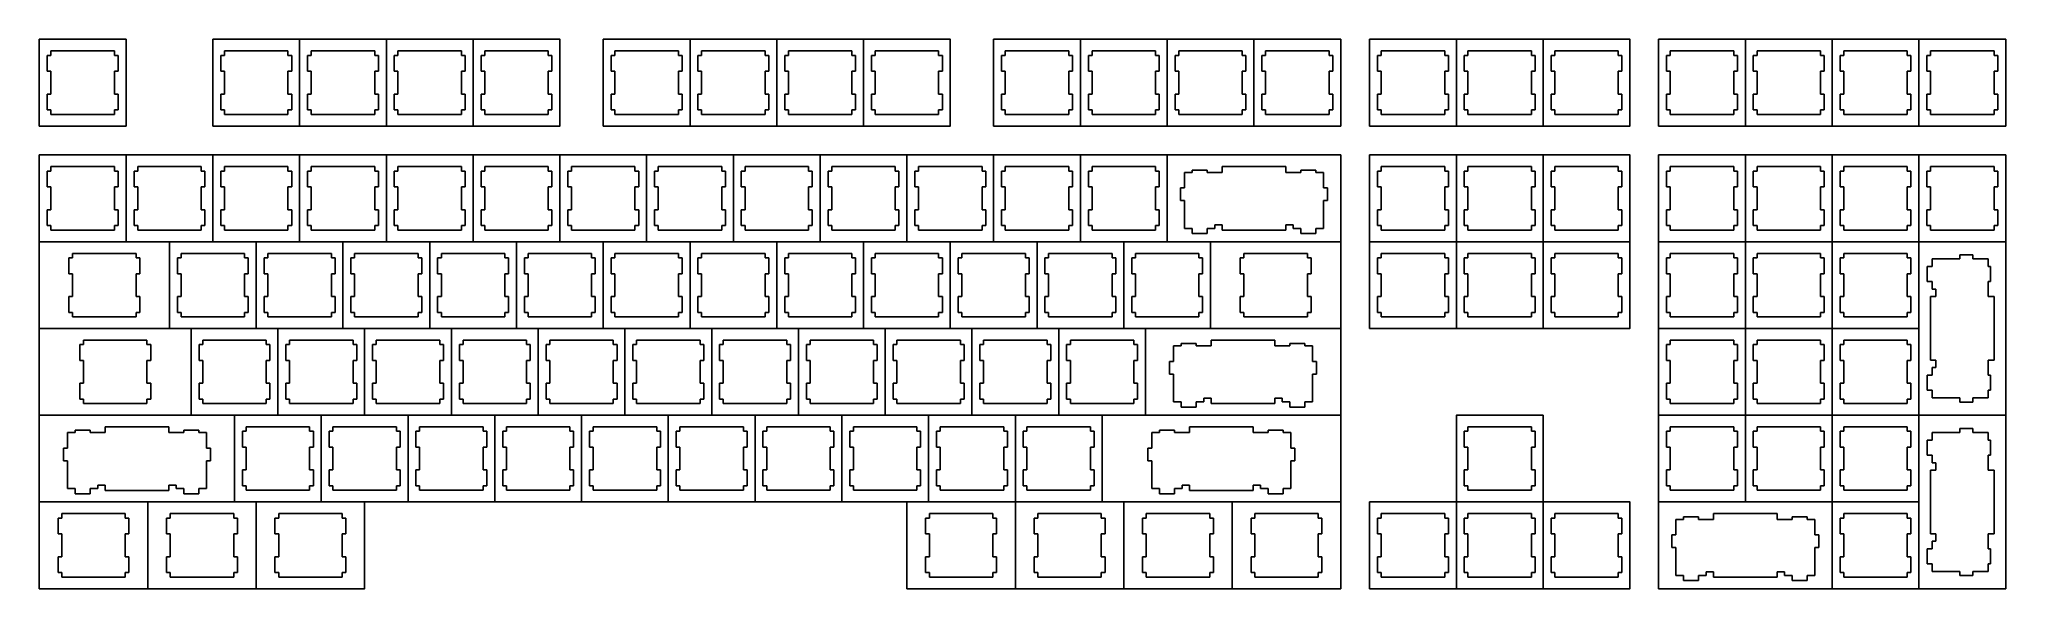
# Model space of a CAD drawing. Header units: inches. Extents: x -2.1 to 25.5, y 2.5 to 14.2.
# Drawn here: x 8.5 to 25.5, y 3.88 to 8.63 of the extents above; entities that cross this region are included whole.
import ezdxf

# ---------------------------------------------------------------- set-up
doc = ezdxf.new("R2010")
doc.units = ezdxf.units.IN
doc.layers.add('Cuts', color=7, linetype='Continuous')
doc.layers.add('Keys', color=7, linetype='Continuous')

msp = doc.modelspace()

# ---------------------------------------------------------------- linework, layer by layer
at = {"layer": 'Cuts', "color": 7, "true_color": 0xffffff}
for p, q in [((8.60049, 8.48598), (8.60049, 8.52451)), ((8.60049, 8.52451), (9.14951, 8.52451)), ((9.14951, 8.48598), (9.14951, 8.52451)), ((10.10049, 8.48598), (10.10049, 8.52451)), ((10.10049, 8.52451), (10.64951, 8.52451)), ((10.64951, 8.48598), (10.64951, 8.52451)), ((10.85049, 8.48598), (10.85049, 8.52451)), ((10.85049, 8.52451), (11.39951, 8.52451)), ((11.39951, 8.48598), (11.39951, 8.52451)), ((11.60049, 8.48598), (11.60049, 8.52451)), ((11.60049, 8.52451), (12.14951, 8.52451)), ((12.14951, 8.48598), (12.14951, 8.52451)), ((12.35049, 8.48598), (12.35049, 8.52451)), ((12.35049, 8.52451), (12.89951, 8.52451)), ((12.89951, 8.48598), (12.89951, 8.52451)), ((13.47549, 8.48598), (13.47549, 8.52451)), ((13.47549, 8.52451), (14.02451, 8.52451)), ((14.02451, 8.48598), (14.02451, 8.52451)), ((14.22549, 8.48598), (14.22549, 8.52451)), ((14.22549, 8.52451), (14.77451, 8.52451)), ((14.77451, 8.48598), (14.77451, 8.52451)), ((14.97549, 8.48598), (14.97549, 8.52451)), ((14.97549, 8.52451), (15.52451, 8.52451)), ((15.52451, 8.48598), (15.52451, 8.52451)), ((15.72549, 8.48598), (15.72549, 8.52451)), ((15.72549, 8.52451), (16.27451, 8.52451)), ((16.27451, 8.48598), (16.27451, 8.52451)), ((16.85049, 8.48598), (16.85049, 8.52451)), ((16.85049, 8.52451), (17.39951, 8.52451)), ((17.39951, 8.48598), (17.39951, 8.52451)), ((17.60049, 8.48598), (17.60049, 8.52451)), ((17.60049, 8.52451), (18.14951, 8.52451)), ((18.14951, 8.48598), (18.14951, 8.52451)), ((18.35049, 8.48598), (18.35049, 8.52451)), ((18.35049, 8.52451), (18.89951, 8.52451)), ((18.89951, 8.48598), (18.89951, 8.52451)), ((19.10049, 8.48598), (19.10049, 8.52451)), ((19.10049, 8.52451), (19.64951, 8.52451)), ((19.64951, 8.48598), (19.64951, 8.52451)), ((20.10049, 8.48598), (20.10049, 8.52451)), ((20.10049, 8.52451), (20.64951, 8.52451)), ((20.64951, 8.48598), (20.64951, 8.52451)), ((20.85049, 8.48598), (20.85049, 8.52451)), ((20.85049, 8.52451), (21.39951, 8.52451)), ((21.39951, 8.48598), (21.39951, 8.52451)), ((21.60049, 8.48598), (21.60049, 8.52451)), ((21.60049, 8.52451), (22.14951, 8.52451)), ((22.14951, 8.48598), (22.14951, 8.52451)), ((22.59933, 8.48598), (22.59933, 8.52451)), ((22.59933, 8.52451), (23.14835, 8.52451)), ((23.14835, 8.48598), (23.14835, 8.52451)), ((23.34933, 8.48598), (23.34933, 8.52451)), ((23.34933, 8.52451), (23.89835, 8.52451)), ((23.89835, 8.48598), (23.89835, 8.52451)), ((24.09933, 8.48598), (24.09933, 8.52451)), ((24.09933, 8.52451), (24.64835, 8.52451)), ((24.64835, 8.48598), (24.64835, 8.52451)), ((24.84933, 8.48598), (24.84933, 8.52451)), ((24.84933, 8.52451), (25.39835, 8.52451)), ((25.39835, 8.48598), (25.39835, 8.52451)), ((8.56855, 8.48598), (8.60049, 8.48598)), ((8.56855, 8.34842), (8.56855, 8.48598)), ((8.60049, 8.34842), (8.56855, 8.34842)), ((8.60049, 8.15158), (8.60049, 8.34842)), ((9.18145, 8.48598), (9.14951, 8.48598)), ((9.14951, 8.34842), (9.18145, 8.34842)), ((9.14951, 8.34842), (9.14951, 8.15158)), ((9.18145, 8.48598), (9.18145, 8.34842)), ((10.06855, 8.48598), (10.10049, 8.48598)), ((10.06855, 8.34842), (10.06855, 8.48598)), ((10.10049, 8.34842), (10.06855, 8.34842)), ((10.10049, 8.15158), (10.10049, 8.34842)), ((10.68145, 8.48598), (10.64951, 8.48598)), ((10.64951, 8.34842), (10.68145, 8.34842)), ((10.64951, 8.34842), (10.64951, 8.15158)), ((10.68145, 8.48598), (10.68145, 8.34842)), ((10.81855, 8.48598), (10.85049, 8.48598)), ((10.81855, 8.34842), (10.81855, 8.48598)), ((10.85049, 8.34842), (10.81855, 8.34842)), ((10.85049, 8.15158), (10.85049, 8.34842)), ((11.43145, 8.48598), (11.39951, 8.48598)), ((11.39951, 8.34842), (11.43145, 8.34842)), ((11.39951, 8.34842), (11.39951, 8.15158)), ((11.43145, 8.48598), (11.43145, 8.34842)), ((11.56855, 8.48598), (11.60049, 8.48598)), ((11.56855, 8.34842), (11.56855, 8.48598)), ((11.60049, 8.34842), (11.56855, 8.34842)), ((11.60049, 8.15158), (11.60049, 8.34842)), ((12.18145, 8.48598), (12.14951, 8.48598)), ((12.14951, 8.34842), (12.18145, 8.34842)), ((12.14951, 8.34842), (12.14951, 8.15158)), ((12.18145, 8.48598), (12.18145, 8.34842)), ((12.31855, 8.48598), (12.35049, 8.48598)), ((12.31855, 8.34842), (12.31855, 8.48598)), ((12.35049, 8.34842), (12.31855, 8.34842)), ((12.35049, 8.15158), (12.35049, 8.34842)), ((12.93145, 8.48598), (12.89951, 8.48598)), ((12.89951, 8.34842), (12.93145, 8.34842)), ((12.89951, 8.34842), (12.89951, 8.15158)), ((12.93145, 8.48598), (12.93145, 8.34842)), ((13.44355, 8.48598), (13.47549, 8.48598)), ((13.44355, 8.34842), (13.44355, 8.48598)), ((13.47549, 8.34842), (13.44355, 8.34842)), ((13.47549, 8.15158), (13.47549, 8.34842)), ((14.05645, 8.48598), (14.02451, 8.48598)), ((14.02451, 8.34842), (14.05645, 8.34842)), ((14.02451, 8.34842), (14.02451, 8.15158)), ((14.05645, 8.48598), (14.05645, 8.34842)), ((14.19355, 8.48598), (14.22549, 8.48598)), ((14.19355, 8.34842), (14.19355, 8.48598)), ((14.22549, 8.34842), (14.19355, 8.34842)), ((14.22549, 8.15158), (14.22549, 8.34842)), ((14.80645, 8.48598), (14.77451, 8.48598)), ((14.77451, 8.34842), (14.80645, 8.34842)), ((14.77451, 8.34842), (14.77451, 8.15158)), ((14.80645, 8.48598), (14.80645, 8.34842)), ((14.94355, 8.48598), (14.97549, 8.48598)), ((14.94355, 8.34842), (14.94355, 8.48598)), ((14.97549, 8.34842), (14.94355, 8.34842)), ((14.97549, 8.15158), (14.97549, 8.34842)), ((15.55645, 8.48598), (15.52451, 8.48598)), ((15.52451, 8.34842), (15.55645, 8.34842)), ((15.52451, 8.34842), (15.52451, 8.15158)), ((15.55645, 8.48598), (15.55645, 8.34842)), ((15.69355, 8.48598), (15.72549, 8.48598)), ((15.69355, 8.34842), (15.69355, 8.48598)), ((15.72549, 8.34842), (15.69355, 8.34842)), ((15.72549, 8.15158), (15.72549, 8.34842)), ((16.30645, 8.48598), (16.27451, 8.48598)), ((16.27451, 8.34842), (16.30645, 8.34842)), ((16.27451, 8.34842), (16.27451, 8.15158)), ((16.30645, 8.48598), (16.30645, 8.34842)), ((16.81855, 8.48598), (16.85049, 8.48598)), ((16.81855, 8.34842), (16.81855, 8.48598)), ((16.85049, 8.34842), (16.81855, 8.34842)), ((16.85049, 8.15158), (16.85049, 8.34842)), ((17.43145, 8.48598), (17.39951, 8.48598)), ((17.39951, 8.34842), (17.43145, 8.34842)), ((17.39951, 8.34842), (17.39951, 8.15158)), ((17.43145, 8.48598), (17.43145, 8.34842)), ((17.56855, 8.48598), (17.60049, 8.48598)), ((17.56855, 8.34842), (17.56855, 8.48598)), ((17.60049, 8.34842), (17.56855, 8.34842)), ((17.60049, 8.15158), (17.60049, 8.34842)), ((18.18145, 8.48598), (18.14951, 8.48598)), ((18.14951, 8.34842), (18.18145, 8.34842)), ((18.14951, 8.34842), (18.14951, 8.15158)), ((18.18145, 8.48598), (18.18145, 8.34842)), ((18.31855, 8.48598), (18.35049, 8.48598)), ((18.31855, 8.34842), (18.31855, 8.48598)), ((18.35049, 8.34842), (18.31855, 8.34842)), ((18.35049, 8.15158), (18.35049, 8.34842)), ((18.93145, 8.48598), (18.89951, 8.48598)), ((18.89951, 8.34842), (18.93145, 8.34842)), ((18.89951, 8.34842), (18.89951, 8.15158)), ((18.93145, 8.48598), (18.93145, 8.34842)), ((19.06855, 8.48598), (19.10049, 8.48598)), ((19.06855, 8.34842), (19.06855, 8.48598)), ((19.10049, 8.34842), (19.06855, 8.34842)), ((19.10049, 8.15158), (19.10049, 8.34842)), ((19.68145, 8.48598), (19.64951, 8.48598)), ((19.64951, 8.34842), (19.68145, 8.34842)), ((19.64951, 8.34842), (19.64951, 8.15158)), ((19.68145, 8.48598), (19.68145, 8.34842)), ((20.06855, 8.48598), (20.10049, 8.48598)), ((20.06855, 8.34842), (20.06855, 8.48598)), ((20.10049, 8.34842), (20.06855, 8.34842)), ((20.10049, 8.15158), (20.10049, 8.34842)), ((20.68145, 8.48598), (20.64951, 8.48598)), ((20.64951, 8.34842), (20.68145, 8.34842)), ((20.64951, 8.34842), (20.64951, 8.15158)), ((20.68145, 8.48598), (20.68145, 8.34842)), ((20.81855, 8.48598), (20.85049, 8.48598)), ((20.81855, 8.34842), (20.81855, 8.48598)), ((20.85049, 8.34842), (20.81855, 8.34842)), ((20.85049, 8.15158), (20.85049, 8.34842)), ((21.43145, 8.48598), (21.39951, 8.48598)), ((21.39951, 8.34842), (21.43145, 8.34842)), ((21.39951, 8.34842), (21.39951, 8.15158)), ((21.43145, 8.48598), (21.43145, 8.34842)), ((21.56855, 8.48598), (21.60049, 8.48598)), ((21.56855, 8.34842), (21.56855, 8.48598)), ((21.60049, 8.34842), (21.56855, 8.34842)), ((21.60049, 8.15158), (21.60049, 8.34842)), ((22.18145, 8.48598), (22.14951, 8.48598)), ((22.14951, 8.34842), (22.18145, 8.34842)), ((22.14951, 8.34842), (22.14951, 8.15158)), ((22.18145, 8.48598), (22.18145, 8.34842)), ((22.56739, 8.48598), (22.59933, 8.48598)), ((22.56739, 8.34842), (22.56739, 8.48598)), ((22.59933, 8.34842), (22.56739, 8.34842)), ((22.59933, 8.15158), (22.59933, 8.34842)), ((23.18029, 8.48598), (23.14835, 8.48598)), ((23.14835, 8.34842), (23.18029, 8.34842)), ((23.14835, 8.34842), (23.14835, 8.15158)), ((23.18029, 8.48598), (23.18029, 8.34842)), ((23.31739, 8.48598), (23.34933, 8.48598)), ((23.31739, 8.34842), (23.31739, 8.48598)), ((23.34933, 8.34842), (23.31739, 8.34842)), ((23.34933, 8.15158), (23.34933, 8.34842)), ((23.93029, 8.48598), (23.89835, 8.48598)), ((23.89835, 8.34842), (23.93029, 8.34842)), ((23.89835, 8.34842), (23.89835, 8.15158)), ((23.93029, 8.48598), (23.93029, 8.34842)), ((24.06739, 8.48598), (24.09933, 8.48598)), ((24.06739, 8.34842), (24.06739, 8.48598)), ((24.09933, 8.34842), (24.06739, 8.34842)), ((24.09933, 8.15158), (24.09933, 8.34842)), ((24.68029, 8.48598), (24.64835, 8.48598)), ((24.64835, 8.34842), (24.68029, 8.34842)), ((24.64835, 8.34842), (24.64835, 8.15158)), ((24.68029, 8.48598), (24.68029, 8.34842)), ((24.81739, 8.48598), (24.84933, 8.48598)), ((24.81739, 8.34842), (24.81739, 8.48598)), ((24.84933, 8.34842), (24.81739, 8.34842)), ((24.84933, 8.15158), (24.84933, 8.34842)), ((25.43029, 8.48598), (25.39835, 8.48598)), ((25.39835, 8.34842), (25.43029, 8.34842)), ((25.39835, 8.34842), (25.39835, 8.15158)), ((25.43029, 8.48598), (25.43029, 8.34842)), ((8.56855, 8.15158), (8.60049, 8.15158)), ((8.56855, 8.01402), (8.56855, 8.15158)), ((8.60049, 8.01402), (8.56855, 8.01402)), ((8.60049, 7.97549), (8.60049, 8.01402)), ((9.18145, 8.15158), (9.14951, 8.15158)), ((9.14951, 8.01402), (9.14951, 7.97549)), ((9.14951, 8.01402), (9.18145, 8.01402)), ((9.18145, 8.15158), (9.18145, 8.01402)), ((10.06855, 8.15158), (10.10049, 8.15158)), ((10.06855, 8.01402), (10.06855, 8.15158)), ((10.10049, 8.01402), (10.06855, 8.01402)), ((10.10049, 7.97549), (10.10049, 8.01402)), ((10.68145, 8.15158), (10.64951, 8.15158)), ((10.64951, 8.01402), (10.64951, 7.97549)), ((10.64951, 8.01402), (10.68145, 8.01402)), ((10.68145, 8.15158), (10.68145, 8.01402)), ((10.81855, 8.15158), (10.85049, 8.15158)), ((10.81855, 8.01402), (10.81855, 8.15158)), ((10.85049, 8.01402), (10.81855, 8.01402)), ((10.85049, 7.97549), (10.85049, 8.01402)), ((11.43145, 8.15158), (11.39951, 8.15158)), ((11.39951, 8.01402), (11.39951, 7.97549)), ((11.39951, 8.01402), (11.43145, 8.01402)), ((11.43145, 8.15158), (11.43145, 8.01402)), ((11.56855, 8.15158), (11.60049, 8.15158)), ((11.56855, 8.01402), (11.56855, 8.15158)), ((11.60049, 8.01402), (11.56855, 8.01402)), ((11.60049, 7.97549), (11.60049, 8.01402)), ((12.18145, 8.15158), (12.14951, 8.15158)), ((12.14951, 8.01402), (12.14951, 7.97549)), ((12.14951, 8.01402), (12.18145, 8.01402)), ((12.18145, 8.15158), (12.18145, 8.01402)), ((12.31855, 8.15158), (12.35049, 8.15158)), ((12.31855, 8.01402), (12.31855, 8.15158)), ((12.35049, 8.01402), (12.31855, 8.01402)), ((12.35049, 7.97549), (12.35049, 8.01402)), ((12.93145, 8.15158), (12.89951, 8.15158)), ((12.89951, 8.01402), (12.89951, 7.97549)), ((12.89951, 8.01402), (12.93145, 8.01402)), ((12.93145, 8.15158), (12.93145, 8.01402)), ((13.44355, 8.15158), (13.47549, 8.15158)), ((13.44355, 8.01402), (13.44355, 8.15158)), ((13.47549, 8.01402), (13.44355, 8.01402)), ((13.47549, 7.97549), (13.47549, 8.01402)), ((14.05645, 8.15158), (14.02451, 8.15158)), ((14.02451, 8.01402), (14.02451, 7.97549)), ((14.02451, 8.01402), (14.05645, 8.01402)), ((14.05645, 8.15158), (14.05645, 8.01402)), ((14.19355, 8.15158), (14.22549, 8.15158)), ((14.19355, 8.01402), (14.19355, 8.15158)), ((14.22549, 8.01402), (14.19355, 8.01402)), ((14.22549, 7.97549), (14.22549, 8.01402)), ((14.80645, 8.15158), (14.77451, 8.15158)), ((14.77451, 8.01402), (14.77451, 7.97549)), ((14.77451, 8.01402), (14.80645, 8.01402)), ((14.80645, 8.15158), (14.80645, 8.01402)), ((14.94355, 8.15158), (14.97549, 8.15158)), ((14.94355, 8.01402), (14.94355, 8.15158)), ((14.97549, 8.01402), (14.94355, 8.01402)), ((14.97549, 7.97549), (14.97549, 8.01402)), ((15.55645, 8.15158), (15.52451, 8.15158)), ((15.52451, 8.01402), (15.52451, 7.97549)), ((15.52451, 8.01402), (15.55645, 8.01402)), ((15.55645, 8.15158), (15.55645, 8.01402)), ((15.69355, 8.15158), (15.72549, 8.15158)), ((15.69355, 8.01402), (15.69355, 8.15158)), ((15.72549, 8.01402), (15.69355, 8.01402)), ((15.72549, 7.97549), (15.72549, 8.01402)), ((16.30645, 8.15158), (16.27451, 8.15158)), ((16.27451, 8.01402), (16.27451, 7.97549)), ((16.27451, 8.01402), (16.30645, 8.01402)), ((16.30645, 8.15158), (16.30645, 8.01402)), ((16.81855, 8.15158), (16.85049, 8.15158)), ((16.81855, 8.01402), (16.81855, 8.15158)), ((16.85049, 8.01402), (16.81855, 8.01402)), ((16.85049, 7.97549), (16.85049, 8.01402)), ((17.43145, 8.15158), (17.39951, 8.15158)), ((17.39951, 8.01402), (17.39951, 7.97549)), ((17.39951, 8.01402), (17.43145, 8.01402)), ((17.43145, 8.15158), (17.43145, 8.01402)), ((17.56855, 8.15158), (17.60049, 8.15158)), ((17.56855, 8.01402), (17.56855, 8.15158)), ((17.60049, 8.01402), (17.56855, 8.01402)), ((17.60049, 7.97549), (17.60049, 8.01402)), ((18.18145, 8.15158), (18.14951, 8.15158)), ((18.14951, 8.01402), (18.14951, 7.97549)), ((18.14951, 8.01402), (18.18145, 8.01402)), ((18.18145, 8.15158), (18.18145, 8.01402)), ((18.31855, 8.15158), (18.35049, 8.15158)), ((18.31855, 8.01402), (18.31855, 8.15158)), ((18.35049, 8.01402), (18.31855, 8.01402)), ((18.35049, 7.97549), (18.35049, 8.01402)), ((18.93145, 8.15158), (18.89951, 8.15158)), ((18.89951, 8.01402), (18.89951, 7.97549)), ((18.89951, 8.01402), (18.93145, 8.01402)), ((18.93145, 8.15158), (18.93145, 8.01402)), ((19.06855, 8.15158), (19.10049, 8.15158)), ((19.06855, 8.01402), (19.06855, 8.15158)), ((19.10049, 8.01402), (19.06855, 8.01402)), ((19.10049, 7.97549), (19.10049, 8.01402)), ((19.68145, 8.15158), (19.64951, 8.15158)), ((19.64951, 8.01402), (19.64951, 7.97549)), ((19.64951, 8.01402), (19.68145, 8.01402)), ((19.68145, 8.15158), (19.68145, 8.01402)), ((20.06855, 8.15158), (20.10049, 8.15158)), ((20.06855, 8.01402), (20.06855, 8.15158)), ((20.10049, 8.01402), (20.06855, 8.01402)), ((20.10049, 7.97549), (20.10049, 8.01402)), ((20.68145, 8.15158), (20.64951, 8.15158)), ((20.64951, 8.01402), (20.64951, 7.97549)), ((20.64951, 8.01402), (20.68145, 8.01402)), ((20.68145, 8.15158), (20.68145, 8.01402)), ((20.81855, 8.15158), (20.85049, 8.15158)), ((20.81855, 8.01402), (20.81855, 8.15158)), ((20.85049, 8.01402), (20.81855, 8.01402)), ((20.85049, 7.97549), (20.85049, 8.01402)), ((21.43145, 8.15158), (21.39951, 8.15158)), ((21.39951, 8.01402), (21.39951, 7.97549)), ((21.39951, 8.01402), (21.43145, 8.01402)), ((21.43145, 8.15158), (21.43145, 8.01402)), ((21.56855, 8.15158), (21.60049, 8.15158)), ((21.56855, 8.01402), (21.56855, 8.15158)), ((21.60049, 8.01402), (21.56855, 8.01402)), ((21.60049, 7.97549), (21.60049, 8.01402)), ((22.18145, 8.15158), (22.14951, 8.15158)), ((22.14951, 8.01402), (22.14951, 7.97549)), ((22.14951, 8.01402), (22.18145, 8.01402)), ((22.18145, 8.15158), (22.18145, 8.01402)), ((22.56739, 8.15158), (22.59933, 8.15158)), ((22.56739, 8.01402), (22.56739, 8.15158)), ((22.59933, 8.01402), (22.56739, 8.01402)), ((22.59933, 7.97549), (22.59933, 8.01402)), ((23.18029, 8.15158), (23.14835, 8.15158)), ((23.14835, 8.01402), (23.14835, 7.97549)), ((23.14835, 8.01402), (23.18029, 8.01402)), ((23.18029, 8.15158), (23.18029, 8.01402)), ((23.31739, 8.15158), (23.34933, 8.15158)), ((23.31739, 8.01402), (23.31739, 8.15158)), ((23.34933, 8.01402), (23.31739, 8.01402)), ((23.34933, 7.97549), (23.34933, 8.01402)), ((23.93029, 8.15158), (23.89835, 8.15158)), ((23.89835, 8.01402), (23.89835, 7.97549)), ((23.89835, 8.01402), (23.93029, 8.01402)), ((23.93029, 8.15158), (23.93029, 8.01402)), ((24.06739, 8.15158), (24.09933, 8.15158)), ((24.06739, 8.01402), (24.06739, 8.15158)), ((24.09933, 8.01402), (24.06739, 8.01402)), ((24.09933, 7.97549), (24.09933, 8.01402)), ((24.68029, 8.15158), (24.64835, 8.15158)), ((24.64835, 8.01402), (24.64835, 7.97549)), ((24.64835, 8.01402), (24.68029, 8.01402)), ((24.68029, 8.15158), (24.68029, 8.01402)), ((24.81739, 8.15158), (24.84933, 8.15158)), ((24.81739, 8.01402), (24.81739, 8.15158)), ((24.84933, 8.01402), (24.81739, 8.01402)), ((24.84933, 7.97549), (24.84933, 8.01402)), ((25.43029, 8.15158), (25.39835, 8.15158)), ((25.39835, 8.01402), (25.39835, 7.97549)), ((25.39835, 8.01402), (25.43029, 8.01402)), ((25.43029, 8.15158), (25.43029, 8.01402)), ((9.14951, 7.97549), (8.60049, 7.97549)), ((10.64951, 7.97549), (10.10049, 7.97549)), ((11.39951, 7.97549), (10.85049, 7.97549)), ((12.14951, 7.97549), (11.60049, 7.97549)), ((12.89951, 7.97549), (12.35049, 7.97549)), ((14.02451, 7.97549), (13.47549, 7.97549)), ((14.77451, 7.97549), (14.22549, 7.97549)), ((15.52451, 7.97549), (14.97549, 7.97549)), ((16.27451, 7.97549), (15.72549, 7.97549)), ((17.39951, 7.97549), (16.85049, 7.97549)), ((18.14951, 7.97549), (17.60049, 7.97549)), ((18.89951, 7.97549), (18.35049, 7.97549)), ((19.64951, 7.97549), (19.10049, 7.97549)), ((20.64951, 7.97549), (20.10049, 7.97549)), ((21.39951, 7.97549), (20.85049, 7.97549)), ((22.14951, 7.97549), (21.60049, 7.97549)), ((23.14835, 7.97549), (22.59933, 7.97549)), ((23.89835, 7.97549), (23.34933, 7.97549)), ((24.64835, 7.97549), (24.09933, 7.97549)), ((25.39835, 7.97549), (24.84933, 7.97549)), ((8.56855, 7.48598), (8.60049, 7.48598)), ((8.56855, 7.34842), (8.56855, 7.48598)), ((8.60049, 7.48598), (8.60049, 7.52451)), ((8.60049, 7.52451), (9.14951, 7.52451)), ((9.14951, 7.48598), (9.14951, 7.52451)), ((9.18145, 7.48598), (9.14951, 7.48598)), ((9.18145, 7.48598), (9.18145, 7.34842)), ((9.31855, 7.48598), (9.35049, 7.48598)), ((9.31855, 7.34842), (9.31855, 7.48598)), ((9.35049, 7.48598), (9.35049, 7.52451)), ((9.35049, 7.52451), (9.89951, 7.52451)), ((9.89951, 7.48598), (9.89951, 7.52451)), ((9.93145, 7.48598), (9.89951, 7.48598)), ((9.93145, 7.48598), (9.93145, 7.34842)), ((10.06855, 7.48598), (10.10049, 7.48598)), ((10.06855, 7.34842), (10.06855, 7.48598)), ((10.10049, 7.48598), (10.10049, 7.52451)), ((10.10049, 7.52451), (10.64951, 7.52451)), ((10.64951, 7.48598), (10.64951, 7.52451)), ((10.68145, 7.48598), (10.64951, 7.48598)), ((10.68145, 7.48598), (10.68145, 7.34842)), ((10.81855, 7.48598), (10.85049, 7.48598)), ((10.81855, 7.34842), (10.81855, 7.48598)), ((10.85049, 7.48598), (10.85049, 7.52451)), ((10.85049, 7.52451), (11.39951, 7.52451)), ((11.39951, 7.48598), (11.39951, 7.52451)), ((11.43145, 7.48598), (11.39951, 7.48598)), ((11.43145, 7.48598), (11.43145, 7.34842)), ((11.56855, 7.48598), (11.60049, 7.48598)), ((11.56855, 7.34842), (11.56855, 7.48598)), ((11.60049, 7.48598), (11.60049, 7.52451)), ((11.60049, 7.52451), (12.14951, 7.52451)), ((12.14951, 7.48598), (12.14951, 7.52451)), ((12.18145, 7.48598), (12.14951, 7.48598)), ((12.18145, 7.48598), (12.18145, 7.34842)), ((12.31855, 7.48598), (12.35049, 7.48598)), ((12.31855, 7.34842), (12.31855, 7.48598)), ((12.35049, 7.48598), (12.35049, 7.52451)), ((12.35049, 7.52451), (12.89951, 7.52451)), ((12.89951, 7.48598), (12.89951, 7.52451)), ((12.93145, 7.48598), (12.89951, 7.48598)), ((12.93145, 7.48598), (12.93145, 7.34842)), ((13.06855, 7.48598), (13.10049, 7.48598)), ((13.06855, 7.34842), (13.06855, 7.48598)), ((13.10049, 7.48598), (13.10049, 7.52451)), ((13.10049, 7.52451), (13.64951, 7.52451)), ((13.64951, 7.48598), (13.64951, 7.52451)), ((13.68145, 7.48598), (13.64951, 7.48598)), ((13.68145, 7.48598), (13.68145, 7.34842)), ((13.81855, 7.48598), (13.85049, 7.48598)), ((13.81855, 7.34842), (13.81855, 7.48598)), ((13.85049, 7.48598), (13.85049, 7.52451)), ((13.85049, 7.52451), (14.39951, 7.52451)), ((14.39951, 7.48598), (14.39951, 7.52451)), ((14.43145, 7.48598), (14.39951, 7.48598)), ((14.43145, 7.48598), (14.43145, 7.34842)), ((14.56855, 7.48598), (14.60049, 7.48598)), ((14.56855, 7.34842), (14.56855, 7.48598)), ((14.60049, 7.48598), (14.60049, 7.52451)), ((14.60049, 7.52451), (15.14951, 7.52451)), ((15.14951, 7.48598), (15.14951, 7.52451)), ((15.18145, 7.48598), (15.14951, 7.48598)), ((15.18145, 7.48598), (15.18145, 7.34842)), ((15.31855, 7.48598), (15.35049, 7.48598)), ((15.31855, 7.34842), (15.31855, 7.48598)), ((15.35049, 7.48598), (15.35049, 7.52451)), ((15.35049, 7.52451), (15.89951, 7.52451)), ((15.89951, 7.48598), (15.89951, 7.52451)), ((15.93145, 7.48598), (15.89951, 7.48598)), ((15.93145, 7.48598), (15.93145, 7.34842)), ((16.06855, 7.48598), (16.10049, 7.48598)), ((16.06855, 7.34842), (16.06855, 7.48598)), ((16.10049, 7.48598), (16.10049, 7.52451)), ((16.10049, 7.52451), (16.64951, 7.52451)), ((16.64951, 7.48598), (16.64951, 7.52451)), ((16.68145, 7.48598), (16.64951, 7.48598)), ((16.68145, 7.48598), (16.68145, 7.34842)), ((16.81855, 7.48598), (16.85049, 7.48598)), ((16.81855, 7.34842), (16.81855, 7.48598)), ((16.85049, 7.48598), (16.85049, 7.52451)), ((16.85049, 7.52451), (17.39951, 7.52451)), ((17.39951, 7.48598), (17.39951, 7.52451)), ((17.43145, 7.48598), (17.39951, 7.48598)), ((17.43145, 7.48598), (17.43145, 7.34842)), ((17.56855, 7.48598), (17.60049, 7.48598)), ((17.56855, 7.34842), (17.56855, 7.48598)), ((17.60049, 7.48598), (17.60049, 7.52451)), ((17.60049, 7.52451), (18.14951, 7.52451)), ((18.14951, 7.48598), (18.14951, 7.52451)), ((18.18145, 7.48598), (18.14951, 7.48598)), ((18.18145, 7.48598), (18.18145, 7.34842)), ((18.465, 7.474), (18.465, 7.495)), ((18.465, 7.495), (18.595, 7.495)), ((18.595, 7.495), (18.595, 7.474)), ((18.725, 7.525), (19.275, 7.525)), ((18.725, 7.474), (18.725, 7.525)), ((19.275, 7.525), (19.275, 7.474)), ((19.405, 7.474), (19.405, 7.495)), ((19.405, 7.495), (19.535, 7.495)), ((19.535, 7.495), (19.535, 7.474)), ((20.06855, 7.48598), (20.10049, 7.48598)), ((20.06855, 7.34842), (20.06855, 7.48598)), ((20.10049, 7.48598), (20.10049, 7.52451)), ((20.10049, 7.52451), (20.64951, 7.52451)), ((20.64951, 7.48598), (20.64951, 7.52451)), ((20.68145, 7.48598), (20.64951, 7.48598)), ((20.68145, 7.48598), (20.68145, 7.34842)), ((20.81855, 7.48598), (20.85049, 7.48598)), ((20.81855, 7.34842), (20.81855, 7.48598)), ((20.85049, 7.48598), (20.85049, 7.52451)), ((20.85049, 7.52451), (21.39951, 7.52451)), ((21.39951, 7.48598), (21.39951, 7.52451)), ((21.43145, 7.48598), (21.39951, 7.48598)), ((21.43145, 7.48598), (21.43145, 7.34842)), ((21.56855, 7.48598), (21.60049, 7.48598)), ((21.56855, 7.34842), (21.56855, 7.48598)), ((21.60049, 7.48598), (21.60049, 7.52451)), ((21.60049, 7.52451), (22.14951, 7.52451)), ((22.14951, 7.48598), (22.14951, 7.52451)), ((22.18145, 7.48598), (22.14951, 7.48598)), ((22.18145, 7.48598), (22.18145, 7.34842)), ((22.56739, 7.48598), (22.59933, 7.48598)), ((22.56739, 7.34842), (22.56739, 7.48598)), ((22.59933, 7.48598), (22.59933, 7.52451)), ((22.59933, 7.52451), (23.14835, 7.52451)), ((23.14835, 7.48598), (23.14835, 7.52451)), ((23.18029, 7.48598), (23.14835, 7.48598)), ((23.18029, 7.48598), (23.18029, 7.34842)), ((23.31739, 7.48598), (23.34933, 7.48598)), ((23.31739, 7.34842), (23.31739, 7.48598)), ((23.34933, 7.48598), (23.34933, 7.52451)), ((23.34933, 7.52451), (23.89835, 7.52451)), ((23.89835, 7.48598), (23.89835, 7.52451)), ((23.93029, 7.48598), (23.89835, 7.48598)), ((23.93029, 7.48598), (23.93029, 7.34842)), ((24.06739, 7.48598), (24.09933, 7.48598)), ((24.06739, 7.34842), (24.06739, 7.48598)), ((24.09933, 7.48598), (24.09933, 7.52451)), ((24.09933, 7.52451), (24.64835, 7.52451)), ((24.64835, 7.48598), (24.64835, 7.52451)), ((24.68029, 7.48598), (24.64835, 7.48598)), ((24.68029, 7.48598), (24.68029, 7.34842)), ((24.81739, 7.48598), (24.84933, 7.48598)), ((24.81739, 7.34842), (24.81739, 7.48598)), ((24.84933, 7.48598), (24.84933, 7.52451)), ((24.84933, 7.52451), (25.39835, 7.52451)), ((25.39835, 7.48598), (25.39835, 7.52451)), ((25.43029, 7.48598), (25.39835, 7.48598)), ((25.43029, 7.48598), (25.43029, 7.34842)), ((8.60049, 7.34842), (8.56855, 7.34842)), ((8.60049, 7.15158), (8.60049, 7.34842)), ((9.14951, 7.34842), (9.18145, 7.34842)), ((9.14951, 7.34842), (9.14951, 7.15158)), ((9.35049, 7.34842), (9.31855, 7.34842)), ((9.35049, 7.15158), (9.35049, 7.34842)), ((9.89951, 7.34842), (9.93145, 7.34842)), ((9.89951, 7.34842), (9.89951, 7.15158)), ((10.10049, 7.34842), (10.06855, 7.34842)), ((10.10049, 7.15158), (10.10049, 7.34842)), ((10.64951, 7.34842), (10.68145, 7.34842)), ((10.64951, 7.34842), (10.64951, 7.15158)), ((10.85049, 7.34842), (10.81855, 7.34842)), ((10.85049, 7.15158), (10.85049, 7.34842)), ((11.39951, 7.34842), (11.43145, 7.34842)), ((11.39951, 7.34842), (11.39951, 7.15158)), ((11.60049, 7.34842), (11.56855, 7.34842)), ((11.60049, 7.15158), (11.60049, 7.34842)), ((12.14951, 7.34842), (12.18145, 7.34842)), ((12.14951, 7.34842), (12.14951, 7.15158)), ((12.35049, 7.34842), (12.31855, 7.34842)), ((12.35049, 7.15158), (12.35049, 7.34842)), ((12.89951, 7.34842), (12.93145, 7.34842)), ((12.89951, 7.34842), (12.89951, 7.15158)), ((13.10049, 7.34842), (13.06855, 7.34842)), ((13.10049, 7.15158), (13.10049, 7.34842)), ((13.64951, 7.34842), (13.68145, 7.34842)), ((13.64951, 7.34842), (13.64951, 7.15158)), ((13.85049, 7.34842), (13.81855, 7.34842)), ((13.85049, 7.15158), (13.85049, 7.34842)), ((14.39951, 7.34842), (14.43145, 7.34842)), ((14.39951, 7.34842), (14.39951, 7.15158)), ((14.60049, 7.34842), (14.56855, 7.34842)), ((14.60049, 7.15158), (14.60049, 7.34842)), ((15.14951, 7.34842), (15.18145, 7.34842)), ((15.14951, 7.34842), (15.14951, 7.15158)), ((15.35049, 7.34842), (15.31855, 7.34842)), ((15.35049, 7.15158), (15.35049, 7.34842)), ((15.89951, 7.34842), (15.93145, 7.34842)), ((15.89951, 7.34842), (15.89951, 7.15158)), ((16.10049, 7.34842), (16.06855, 7.34842)), ((16.10049, 7.15158), (16.10049, 7.34842)), ((16.64951, 7.34842), (16.68145, 7.34842)), ((16.64951, 7.34842), (16.64951, 7.15158)), ((16.85049, 7.34842), (16.81855, 7.34842)), ((16.85049, 7.15158), (16.85049, 7.34842)), ((17.39951, 7.34842), (17.43145, 7.34842)), ((17.39951, 7.34842), (17.39951, 7.15158)), ((17.60049, 7.34842), (17.56855, 7.34842)), ((17.60049, 7.15158), (17.60049, 7.34842)), ((18.14951, 7.34842), (18.18145, 7.34842)), ((18.14951, 7.34842), (18.14951, 7.15158)), ((18.364, 7.23), (18.364, 7.34)), ((18.364, 7.34), (18.399, 7.34)), ((18.399, 7.34), (18.399, 7.474)), ((18.399, 7.474), (18.465, 7.474)), ((18.595, 7.474), (18.725, 7.474)), ((19.275, 7.474), (19.405, 7.474)), ((19.535, 7.474), (19.601, 7.474)), ((19.601, 7.474), (19.601, 7.34)), ((19.601, 7.34), (19.636, 7.34)), ((19.636, 7.34), (19.636, 7.23)), ((20.10049, 7.34842), (20.06855, 7.34842)), ((20.10049, 7.15158), (20.10049, 7.34842)), ((20.64951, 7.34842), (20.68145, 7.34842)), ((20.64951, 7.34842), (20.64951, 7.15158)), ((20.85049, 7.34842), (20.81855, 7.34842)), ((20.85049, 7.15158), (20.85049, 7.34842)), ((21.39951, 7.34842), (21.43145, 7.34842)), ((21.39951, 7.34842), (21.39951, 7.15158)), ((21.60049, 7.34842), (21.56855, 7.34842)), ((21.60049, 7.15158), (21.60049, 7.34842)), ((22.14951, 7.34842), (22.18145, 7.34842)), ((22.14951, 7.34842), (22.14951, 7.15158)), ((22.59933, 7.34842), (22.56739, 7.34842)), ((22.59933, 7.15158), (22.59933, 7.34842)), ((23.14835, 7.34842), (23.18029, 7.34842)), ((23.14835, 7.34842), (23.14835, 7.15158)), ((23.34933, 7.34842), (23.31739, 7.34842)), ((23.34933, 7.15158), (23.34933, 7.34842)), ((23.89835, 7.34842), (23.93029, 7.34842)), ((23.89835, 7.34842), (23.89835, 7.15158)), ((24.09933, 7.34842), (24.06739, 7.34842)), ((24.09933, 7.15158), (24.09933, 7.34842)), ((24.64835, 7.34842), (24.68029, 7.34842)), ((24.64835, 7.34842), (24.64835, 7.15158)), ((24.84933, 7.34842), (24.81739, 7.34842)), ((24.84933, 7.15158), (24.84933, 7.34842)), ((25.39835, 7.34842), (25.43029, 7.34842)), ((25.39835, 7.34842), (25.39835, 7.15158)), ((8.56855, 7.15158), (8.60049, 7.15158)), ((8.56855, 7.01402), (8.56855, 7.15158)), ((9.18145, 7.15158), (9.14951, 7.15158)), ((9.18145, 7.15158), (9.18145, 7.01402)), ((9.31855, 7.15158), (9.35049, 7.15158)), ((9.31855, 7.01402), (9.31855, 7.15158)), ((9.93145, 7.15158), (9.89951, 7.15158)), ((9.93145, 7.15158), (9.93145, 7.01402)), ((10.06855, 7.15158), (10.10049, 7.15158)), ((10.06855, 7.01402), (10.06855, 7.15158)), ((10.68145, 7.15158), (10.64951, 7.15158)), ((10.68145, 7.15158), (10.68145, 7.01402)), ((10.81855, 7.15158), (10.85049, 7.15158)), ((10.81855, 7.01402), (10.81855, 7.15158)), ((11.43145, 7.15158), (11.39951, 7.15158)), ((11.43145, 7.15158), (11.43145, 7.01402)), ((11.56855, 7.15158), (11.60049, 7.15158)), ((11.56855, 7.01402), (11.56855, 7.15158)), ((12.18145, 7.15158), (12.14951, 7.15158)), ((12.18145, 7.15158), (12.18145, 7.01402)), ((12.31855, 7.15158), (12.35049, 7.15158)), ((12.31855, 7.01402), (12.31855, 7.15158)), ((12.93145, 7.15158), (12.89951, 7.15158)), ((12.93145, 7.15158), (12.93145, 7.01402)), ((13.06855, 7.15158), (13.10049, 7.15158)), ((13.06855, 7.01402), (13.06855, 7.15158)), ((13.68145, 7.15158), (13.64951, 7.15158)), ((13.68145, 7.15158), (13.68145, 7.01402)), ((13.81855, 7.15158), (13.85049, 7.15158)), ((13.81855, 7.01402), (13.81855, 7.15158)), ((14.43145, 7.15158), (14.39951, 7.15158)), ((14.43145, 7.15158), (14.43145, 7.01402)), ((14.56855, 7.15158), (14.60049, 7.15158)), ((14.56855, 7.01402), (14.56855, 7.15158)), ((15.18145, 7.15158), (15.14951, 7.15158)), ((15.18145, 7.15158), (15.18145, 7.01402)), ((15.31855, 7.15158), (15.35049, 7.15158)), ((15.31855, 7.01402), (15.31855, 7.15158)), ((15.93145, 7.15158), (15.89951, 7.15158)), ((15.93145, 7.15158), (15.93145, 7.01402)), ((16.06855, 7.15158), (16.10049, 7.15158)), ((16.06855, 7.01402), (16.06855, 7.15158)), ((16.68145, 7.15158), (16.64951, 7.15158)), ((16.68145, 7.15158), (16.68145, 7.01402)), ((16.81855, 7.15158), (16.85049, 7.15158)), ((16.81855, 7.01402), (16.81855, 7.15158)), ((17.43145, 7.15158), (17.39951, 7.15158)), ((17.43145, 7.15158), (17.43145, 7.01402)), ((17.56855, 7.15158), (17.60049, 7.15158)), ((17.56855, 7.01402), (17.56855, 7.15158)), ((18.18145, 7.15158), (18.14951, 7.15158)), ((18.18145, 7.15158), (18.18145, 7.01402)), ((18.399, 7.23), (18.364, 7.23)), ((18.399, 6.99), (18.399, 7.23)), ((19.636, 7.23), (19.601, 7.23)), ((19.601, 7.23), (19.601, 6.99)), ((20.06855, 7.15158), (20.10049, 7.15158)), ((20.06855, 7.01402), (20.06855, 7.15158)), ((20.68145, 7.15158), (20.64951, 7.15158)), ((20.68145, 7.15158), (20.68145, 7.01402)), ((20.81855, 7.15158), (20.85049, 7.15158)), ((20.81855, 7.01402), (20.81855, 7.15158)), ((21.43145, 7.15158), (21.39951, 7.15158)), ((21.43145, 7.15158), (21.43145, 7.01402)), ((21.56855, 7.15158), (21.60049, 7.15158)), ((21.56855, 7.01402), (21.56855, 7.15158)), ((22.18145, 7.15158), (22.14951, 7.15158)), ((22.18145, 7.15158), (22.18145, 7.01402)), ((22.56739, 7.15158), (22.59933, 7.15158)), ((22.56739, 7.01402), (22.56739, 7.15158)), ((23.18029, 7.15158), (23.14835, 7.15158)), ((23.18029, 7.15158), (23.18029, 7.01402)), ((23.31739, 7.15158), (23.34933, 7.15158)), ((23.31739, 7.01402), (23.31739, 7.15158)), ((23.93029, 7.15158), (23.89835, 7.15158)), ((23.93029, 7.15158), (23.93029, 7.01402)), ((24.06739, 7.15158), (24.09933, 7.15158)), ((24.06739, 7.01402), (24.06739, 7.15158)), ((24.68029, 7.15158), (24.64835, 7.15158)), ((24.68029, 7.15158), (24.68029, 7.01402)), ((24.81739, 7.15158), (24.84933, 7.15158)), ((24.81739, 7.01402), (24.81739, 7.15158)), ((25.43029, 7.15158), (25.39835, 7.15158)), ((25.43029, 7.15158), (25.43029, 7.01402)), ((8.60049, 7.01402), (8.56855, 7.01402)), ((8.60049, 6.97549), (8.60049, 7.01402)), ((9.14951, 6.97549), (8.60049, 6.97549)), ((9.14951, 7.01402), (9.14951, 6.97549)), ((9.14951, 7.01402), (9.18145, 7.01402)), ((9.35049, 7.01402), (9.31855, 7.01402)), ((9.35049, 6.97549), (9.35049, 7.01402)), ((9.89951, 6.97549), (9.35049, 6.97549)), ((9.89951, 7.01402), (9.89951, 6.97549)), ((9.89951, 7.01402), (9.93145, 7.01402)), ((10.10049, 7.01402), (10.06855, 7.01402)), ((10.10049, 6.97549), (10.10049, 7.01402)), ((10.64951, 6.97549), (10.10049, 6.97549)), ((10.64951, 7.01402), (10.64951, 6.97549)), ((10.64951, 7.01402), (10.68145, 7.01402)), ((10.85049, 7.01402), (10.81855, 7.01402)), ((10.85049, 6.97549), (10.85049, 7.01402)), ((11.39951, 6.97549), (10.85049, 6.97549)), ((11.39951, 7.01402), (11.39951, 6.97549)), ((11.39951, 7.01402), (11.43145, 7.01402)), ((11.60049, 7.01402), (11.56855, 7.01402)), ((11.60049, 6.97549), (11.60049, 7.01402)), ((12.14951, 6.97549), (11.60049, 6.97549)), ((12.14951, 7.01402), (12.14951, 6.97549)), ((12.14951, 7.01402), (12.18145, 7.01402)), ((12.35049, 7.01402), (12.31855, 7.01402)), ((12.35049, 6.97549), (12.35049, 7.01402)), ((12.89951, 6.97549), (12.35049, 6.97549)), ((12.89951, 7.01402), (12.89951, 6.97549)), ((12.89951, 7.01402), (12.93145, 7.01402)), ((13.10049, 7.01402), (13.06855, 7.01402)), ((13.10049, 6.97549), (13.10049, 7.01402)), ((13.64951, 6.97549), (13.10049, 6.97549)), ((13.64951, 7.01402), (13.64951, 6.97549)), ((13.64951, 7.01402), (13.68145, 7.01402)), ((13.85049, 7.01402), (13.81855, 7.01402)), ((13.85049, 6.97549), (13.85049, 7.01402)), ((14.39951, 6.97549), (13.85049, 6.97549)), ((14.39951, 7.01402), (14.39951, 6.97549)), ((14.39951, 7.01402), (14.43145, 7.01402)), ((14.60049, 7.01402), (14.56855, 7.01402)), ((14.60049, 6.97549), (14.60049, 7.01402)), ((15.14951, 6.97549), (14.60049, 6.97549)), ((15.14951, 7.01402), (15.14951, 6.97549)), ((15.14951, 7.01402), (15.18145, 7.01402)), ((15.35049, 7.01402), (15.31855, 7.01402)), ((15.35049, 6.97549), (15.35049, 7.01402)), ((15.89951, 6.97549), (15.35049, 6.97549)), ((15.89951, 7.01402), (15.89951, 6.97549)), ((15.89951, 7.01402), (15.93145, 7.01402)), ((16.10049, 7.01402), (16.06855, 7.01402)), ((16.10049, 6.97549), (16.10049, 7.01402)), ((16.64951, 6.97549), (16.10049, 6.97549)), ((16.64951, 7.01402), (16.64951, 6.97549)), ((16.64951, 7.01402), (16.68145, 7.01402)), ((16.85049, 7.01402), (16.81855, 7.01402)), ((16.85049, 6.97549), (16.85049, 7.01402)), ((17.39951, 6.97549), (16.85049, 6.97549)), ((17.39951, 7.01402), (17.39951, 6.97549)), ((17.39951, 7.01402), (17.43145, 7.01402)), ((17.60049, 7.01402), (17.56855, 7.01402)), ((17.60049, 6.97549), (17.60049, 7.01402)), ((18.14951, 6.97549), (17.60049, 6.97549)), ((18.14951, 7.01402), (18.14951, 6.97549)), ((18.14951, 7.01402), (18.18145, 7.01402)), ((18.465, 6.99), (18.399, 6.99)), ((18.465, 6.945), (18.465, 6.99)), ((18.661, 6.99), (18.595, 6.99)), ((18.595, 6.99), (18.595, 6.945)), ((18.725, 7.021), (18.661, 7.021)), ((18.661, 7.021), (18.661, 6.99)), ((18.725, 6.975), (18.725, 7.021)), ((19.275, 6.975), (18.725, 6.975)), ((19.339, 7.021), (19.275, 7.021)), ((19.275, 7.021), (19.275, 6.975)), ((19.339, 6.99), (19.339, 7.021)), ((19.405, 6.99), (19.339, 6.99)), ((19.405, 6.945), (19.405, 6.99)), ((19.601, 6.99), (19.535, 6.99)), ((19.535, 6.99), (19.535, 6.945)), ((20.10049, 7.01402), (20.06855, 7.01402)), ((20.10049, 6.97549), (20.10049, 7.01402)), ((20.64951, 6.97549), (20.10049, 6.97549)), ((20.64951, 7.01402), (20.64951, 6.97549)), ((20.64951, 7.01402), (20.68145, 7.01402)), ((20.85049, 7.01402), (20.81855, 7.01402)), ((20.85049, 6.97549), (20.85049, 7.01402)), ((21.39951, 6.97549), (20.85049, 6.97549)), ((21.39951, 7.01402), (21.39951, 6.97549)), ((21.39951, 7.01402), (21.43145, 7.01402)), ((21.60049, 7.01402), (21.56855, 7.01402)), ((21.60049, 6.97549), (21.60049, 7.01402)), ((22.14951, 6.97549), (21.60049, 6.97549)), ((22.14951, 7.01402), (22.14951, 6.97549)), ((22.14951, 7.01402), (22.18145, 7.01402)), ((22.59933, 7.01402), (22.56739, 7.01402)), ((22.59933, 6.97549), (22.59933, 7.01402)), ((23.14835, 6.97549), (22.59933, 6.97549)), ((23.14835, 7.01402), (23.14835, 6.97549)), ((23.14835, 7.01402), (23.18029, 7.01402)), ((23.34933, 7.01402), (23.31739, 7.01402)), ((23.34933, 6.97549), (23.34933, 7.01402)), ((23.89835, 6.97549), (23.34933, 6.97549)), ((23.89835, 7.01402), (23.89835, 6.97549)), ((23.89835, 7.01402), (23.93029, 7.01402)), ((24.09933, 7.01402), (24.06739, 7.01402)), ((24.09933, 6.97549), (24.09933, 7.01402)), ((24.64835, 6.97549), (24.09933, 6.97549)), ((24.64835, 7.01402), (24.64835, 6.97549)), ((24.64835, 7.01402), (24.68029, 7.01402)), ((24.84933, 7.01402), (24.81739, 7.01402)), ((24.84933, 6.97549), (24.84933, 7.01402)), ((25.39835, 6.97549), (24.84933, 6.97549)), ((25.39835, 7.01402), (25.39835, 6.97549)), ((25.39835, 7.01402), (25.43029, 7.01402)), ((18.595, 6.945), (18.465, 6.945)), ((19.535, 6.945), (19.405, 6.945)), ((8.75605, 6.73598), (8.78799, 6.73598)), ((8.75605, 6.59842), (8.75605, 6.73598)), ((8.78799, 6.73598), (8.78799, 6.77451)), ((8.78799, 6.77451), (9.33701, 6.77451)), ((9.33701, 6.73598), (9.33701, 6.77451)), ((9.36895, 6.73598), (9.33701, 6.73598)), ((9.36895, 6.73598), (9.36895, 6.59842)), ((9.69355, 6.73598), (9.72549, 6.73598)), ((9.69355, 6.59842), (9.69355, 6.73598)), ((9.72549, 6.73598), (9.72549, 6.77451)), ((9.72549, 6.77451), (10.27451, 6.77451)), ((10.27451, 6.73598), (10.27451, 6.77451)), ((10.30645, 6.73598), (10.27451, 6.73598)), ((10.30645, 6.73598), (10.30645, 6.59842)), ((10.44355, 6.73598), (10.47549, 6.73598)), ((10.44355, 6.59842), (10.44355, 6.73598)), ((10.47549, 6.73598), (10.47549, 6.77451)), ((10.47549, 6.77451), (11.02451, 6.77451)), ((11.02451, 6.73598), (11.02451, 6.77451)), ((11.05645, 6.73598), (11.02451, 6.73598)), ((11.05645, 6.73598), (11.05645, 6.59842)), ((11.19355, 6.73598), (11.22549, 6.73598)), ((11.19355, 6.59842), (11.19355, 6.73598)), ((11.22549, 6.73598), (11.22549, 6.77451)), ((11.22549, 6.77451), (11.77451, 6.77451)), ((11.77451, 6.73598), (11.77451, 6.77451)), ((11.80645, 6.73598), (11.77451, 6.73598)), ((11.80645, 6.73598), (11.80645, 6.59842)), ((11.94355, 6.73598), (11.97549, 6.73598)), ((11.94355, 6.59842), (11.94355, 6.73598)), ((11.97549, 6.73598), (11.97549, 6.77451)), ((11.97549, 6.77451), (12.52451, 6.77451)), ((12.52451, 6.73598), (12.52451, 6.77451)), ((12.55645, 6.73598), (12.52451, 6.73598)), ((12.55645, 6.73598), (12.55645, 6.59842)), ((12.69355, 6.73598), (12.72549, 6.73598)), ((12.69355, 6.59842), (12.69355, 6.73598)), ((12.72549, 6.73598), (12.72549, 6.77451)), ((12.72549, 6.77451), (13.27451, 6.77451)), ((13.27451, 6.73598), (13.27451, 6.77451)), ((13.30645, 6.73598), (13.27451, 6.73598)), ((13.30645, 6.73598), (13.30645, 6.59842)), ((13.44355, 6.73598), (13.47549, 6.73598)), ((13.44355, 6.59842), (13.44355, 6.73598)), ((13.47549, 6.73598), (13.47549, 6.77451)), ((13.47549, 6.77451), (14.02451, 6.77451)), ((14.02451, 6.73598), (14.02451, 6.77451)), ((14.05645, 6.73598), (14.02451, 6.73598)), ((14.05645, 6.73598), (14.05645, 6.59842)), ((14.19355, 6.73598), (14.22549, 6.73598)), ((14.19355, 6.59842), (14.19355, 6.73598)), ((14.22549, 6.73598), (14.22549, 6.77451)), ((14.22549, 6.77451), (14.77451, 6.77451)), ((14.77451, 6.73598), (14.77451, 6.77451)), ((14.80645, 6.73598), (14.77451, 6.73598)), ((14.80645, 6.73598), (14.80645, 6.59842)), ((14.94355, 6.73598), (14.97549, 6.73598)), ((14.94355, 6.59842), (14.94355, 6.73598)), ((14.97549, 6.73598), (14.97549, 6.77451)), ((14.97549, 6.77451), (15.52451, 6.77451)), ((15.52451, 6.73598), (15.52451, 6.77451)), ((15.55645, 6.73598), (15.52451, 6.73598)), ((15.55645, 6.73598), (15.55645, 6.59842)), ((15.69355, 6.73598), (15.72549, 6.73598)), ((15.69355, 6.59842), (15.69355, 6.73598)), ((15.72549, 6.73598), (15.72549, 6.77451)), ((15.72549, 6.77451), (16.27451, 6.77451)), ((16.27451, 6.73598), (16.27451, 6.77451)), ((16.30645, 6.73598), (16.27451, 6.73598)), ((16.30645, 6.73598), (16.30645, 6.59842)), ((16.44355, 6.73598), (16.47549, 6.73598)), ((16.44355, 6.59842), (16.44355, 6.73598)), ((16.47549, 6.73598), (16.47549, 6.77451)), ((16.47549, 6.77451), (17.02451, 6.77451)), ((17.02451, 6.73598), (17.02451, 6.77451)), ((17.05645, 6.73598), (17.02451, 6.73598)), ((17.05645, 6.73598), (17.05645, 6.59842)), ((17.19355, 6.73598), (17.22549, 6.73598)), ((17.19355, 6.59842), (17.19355, 6.73598)), ((17.22549, 6.73598), (17.22549, 6.77451)), ((17.22549, 6.77451), (17.77451, 6.77451)), ((17.77451, 6.73598), (17.77451, 6.77451)), ((17.80645, 6.73598), (17.77451, 6.73598)), ((17.80645, 6.73598), (17.80645, 6.59842)), ((17.94355, 6.73598), (17.97549, 6.73598)), ((17.94355, 6.59842), (17.94355, 6.73598)), ((17.97549, 6.73598), (17.97549, 6.77451)), ((17.97549, 6.77451), (18.52451, 6.77451)), ((18.52451, 6.73598), (18.52451, 6.77451)), ((18.55645, 6.73598), (18.52451, 6.73598)), ((18.55645, 6.73598), (18.55645, 6.59842)), ((18.88105, 6.73598), (18.91299, 6.73598)), ((18.88105, 6.59842), (18.88105, 6.73598)), ((18.91299, 6.73598), (18.91299, 6.77451)), ((18.91299, 6.77451), (19.46201, 6.77451)), ((19.46201, 6.73598), (19.46201, 6.77451)), ((19.49395, 6.73598), (19.46201, 6.73598)), ((19.49395, 6.73598), (19.49395, 6.59842)), ((20.06855, 6.73598), (20.10049, 6.73598)), ((20.06855, 6.59842), (20.06855, 6.73598)), ((20.10049, 6.73598), (20.10049, 6.77451)), ((20.10049, 6.77451), (20.64951, 6.77451)), ((20.64951, 6.73598), (20.64951, 6.77451)), ((20.68145, 6.73598), (20.64951, 6.73598)), ((20.68145, 6.73598), (20.68145, 6.59842)), ((20.81855, 6.73598), (20.85049, 6.73598)), ((20.81855, 6.59842), (20.81855, 6.73598)), ((20.85049, 6.73598), (20.85049, 6.77451)), ((20.85049, 6.77451), (21.39951, 6.77451)), ((21.39951, 6.73598), (21.39951, 6.77451)), ((21.43145, 6.73598), (21.39951, 6.73598)), ((21.43145, 6.73598), (21.43145, 6.59842)), ((21.56855, 6.73598), (21.60049, 6.73598)), ((21.56855, 6.59842), (21.56855, 6.73598)), ((21.60049, 6.73598), (21.60049, 6.77451)), ((21.60049, 6.77451), (22.14951, 6.77451)), ((22.14951, 6.73598), (22.14951, 6.77451)), ((22.18145, 6.73598), (22.14951, 6.73598)), ((22.18145, 6.73598), (22.18145, 6.59842)), ((22.56739, 6.73598), (22.59933, 6.73598)), ((22.56739, 6.59842), (22.56739, 6.73598)), ((22.59933, 6.73598), (22.59933, 6.77451)), ((22.59933, 6.77451), (23.14835, 6.77451)), ((23.14835, 6.73598), (23.14835, 6.77451)), ((23.18029, 6.73598), (23.14835, 6.73598)), ((23.18029, 6.73598), (23.18029, 6.59842)), ((23.31739, 6.73598), (23.34933, 6.73598)), ((23.31739, 6.59842), (23.31739, 6.73598)), ((23.34933, 6.73598), (23.34933, 6.77451)), ((23.34933, 6.77451), (23.89835, 6.77451)), ((23.89835, 6.73598), (23.89835, 6.77451)), ((23.93029, 6.73598), (23.89835, 6.73598)), ((23.93029, 6.73598), (23.93029, 6.59842)), ((24.06739, 6.73598), (24.09933, 6.73598)), ((24.06739, 6.59842), (24.06739, 6.73598)), ((24.09933, 6.73598), (24.09933, 6.77451)), ((24.09933, 6.77451), (24.64835, 6.77451)), ((24.64835, 6.73598), (24.64835, 6.77451)), ((24.68029, 6.73598), (24.64835, 6.73598)), ((24.68029, 6.73598), (24.68029, 6.59842)), ((24.81884, 6.53), (24.81884, 6.66)), ((24.81884, 6.66), (24.86384, 6.66)), ((24.86384, 6.66), (24.86384, 6.726)), ((24.86384, 6.726), (25.10384, 6.726)), ((25.10384, 6.726), (25.10384, 6.761)), ((25.10384, 6.761), (25.21384, 6.761)), ((25.21384, 6.761), (25.21384, 6.726)), ((25.21384, 6.726), (25.34784, 6.726)), ((25.34784, 6.726), (25.34784, 6.66)), ((25.34784, 6.66), (25.36884, 6.66)), ((25.36884, 6.66), (25.36884, 6.53)), ((8.78799, 6.59842), (8.75605, 6.59842)), ((8.78799, 6.40158), (8.78799, 6.59842)), ((9.33701, 6.59842), (9.36895, 6.59842)), ((9.33701, 6.59842), (9.33701, 6.40158)), ((9.72549, 6.59842), (9.69355, 6.59842)), ((9.72549, 6.40158), (9.72549, 6.59842)), ((10.27451, 6.59842), (10.30645, 6.59842)), ((10.27451, 6.59842), (10.27451, 6.40158)), ((10.47549, 6.59842), (10.44355, 6.59842)), ((10.47549, 6.40158), (10.47549, 6.59842)), ((11.02451, 6.59842), (11.05645, 6.59842)), ((11.02451, 6.59842), (11.02451, 6.40158)), ((11.22549, 6.59842), (11.19355, 6.59842)), ((11.22549, 6.40158), (11.22549, 6.59842)), ((11.77451, 6.59842), (11.80645, 6.59842)), ((11.77451, 6.59842), (11.77451, 6.40158)), ((11.97549, 6.59842), (11.94355, 6.59842)), ((11.97549, 6.40158), (11.97549, 6.59842)), ((12.52451, 6.59842), (12.55645, 6.59842)), ((12.52451, 6.59842), (12.52451, 6.40158)), ((12.72549, 6.59842), (12.69355, 6.59842)), ((12.72549, 6.40158), (12.72549, 6.59842)), ((13.27451, 6.59842), (13.30645, 6.59842)), ((13.27451, 6.59842), (13.27451, 6.40158)), ((13.47549, 6.59842), (13.44355, 6.59842)), ((13.47549, 6.40158), (13.47549, 6.59842)), ((14.02451, 6.59842), (14.05645, 6.59842)), ((14.02451, 6.59842), (14.02451, 6.40158)), ((14.22549, 6.59842), (14.19355, 6.59842)), ((14.22549, 6.40158), (14.22549, 6.59842)), ((14.77451, 6.59842), (14.80645, 6.59842)), ((14.77451, 6.59842), (14.77451, 6.40158)), ((14.97549, 6.59842), (14.94355, 6.59842)), ((14.97549, 6.40158), (14.97549, 6.59842)), ((15.52451, 6.59842), (15.55645, 6.59842)), ((15.52451, 6.59842), (15.52451, 6.40158)), ((15.72549, 6.59842), (15.69355, 6.59842)), ((15.72549, 6.40158), (15.72549, 6.59842)), ((16.27451, 6.59842), (16.30645, 6.59842)), ((16.27451, 6.59842), (16.27451, 6.40158)), ((16.47549, 6.59842), (16.44355, 6.59842)), ((16.47549, 6.40158), (16.47549, 6.59842)), ((17.02451, 6.59842), (17.05645, 6.59842)), ((17.02451, 6.59842), (17.02451, 6.40158)), ((17.22549, 6.59842), (17.19355, 6.59842)), ((17.22549, 6.40158), (17.22549, 6.59842)), ((17.77451, 6.59842), (17.80645, 6.59842)), ((17.77451, 6.59842), (17.77451, 6.40158)), ((17.97549, 6.59842), (17.94355, 6.59842)), ((17.97549, 6.40158), (17.97549, 6.59842)), ((18.52451, 6.59842), (18.55645, 6.59842)), ((18.52451, 6.59842), (18.52451, 6.40158)), ((18.91299, 6.59842), (18.88105, 6.59842)), ((18.91299, 6.40158), (18.91299, 6.59842)), ((19.46201, 6.59842), (19.49395, 6.59842)), ((19.46201, 6.59842), (19.46201, 6.40158)), ((20.10049, 6.59842), (20.06855, 6.59842)), ((20.10049, 6.40158), (20.10049, 6.59842)), ((20.64951, 6.59842), (20.68145, 6.59842)), ((20.64951, 6.59842), (20.64951, 6.40158)), ((20.85049, 6.59842), (20.81855, 6.59842)), ((20.85049, 6.40158), (20.85049, 6.59842)), ((21.39951, 6.59842), (21.43145, 6.59842)), ((21.39951, 6.59842), (21.39951, 6.40158)), ((21.60049, 6.59842), (21.56855, 6.59842)), ((21.60049, 6.40158), (21.60049, 6.59842)), ((22.14951, 6.59842), (22.18145, 6.59842)), ((22.14951, 6.59842), (22.14951, 6.40158)), ((22.59933, 6.59842), (22.56739, 6.59842)), ((22.59933, 6.40158), (22.59933, 6.59842)), ((23.14835, 6.59842), (23.18029, 6.59842)), ((23.14835, 6.59842), (23.14835, 6.40158)), ((23.34933, 6.59842), (23.31739, 6.59842)), ((23.34933, 6.40158), (23.34933, 6.59842)), ((23.89835, 6.59842), (23.93029, 6.59842)), ((23.89835, 6.59842), (23.89835, 6.40158)), ((24.09933, 6.59842), (24.06739, 6.59842)), ((24.09933, 6.40158), (24.09933, 6.59842)), ((24.64835, 6.59842), (24.68029, 6.59842)), ((24.64835, 6.59842), (24.64835, 6.40158)), ((24.86384, 6.53), (24.81884, 6.53)), ((24.86384, 6.464), (24.86384, 6.53)), ((24.89484, 6.464), (24.86384, 6.464)), ((24.89484, 6.4), (24.89484, 6.464)), ((25.36884, 6.53), (25.34784, 6.53)), ((25.34784, 6.53), (25.34784, 6.4)), ((8.75605, 6.40158), (8.78799, 6.40158)), ((8.75605, 6.26402), (8.75605, 6.40158)), ((9.36895, 6.40158), (9.33701, 6.40158)), ((9.36895, 6.40158), (9.36895, 6.26402)), ((9.69355, 6.40158), (9.72549, 6.40158)), ((9.69355, 6.26402), (9.69355, 6.40158)), ((10.30645, 6.40158), (10.27451, 6.40158)), ((10.30645, 6.40158), (10.30645, 6.26402)), ((10.44355, 6.40158), (10.47549, 6.40158)), ((10.44355, 6.26402), (10.44355, 6.40158)), ((11.05645, 6.40158), (11.02451, 6.40158)), ((11.05645, 6.40158), (11.05645, 6.26402)), ((11.19355, 6.40158), (11.22549, 6.40158)), ((11.19355, 6.26402), (11.19355, 6.40158)), ((11.80645, 6.40158), (11.77451, 6.40158)), ((11.80645, 6.40158), (11.80645, 6.26402)), ((11.94355, 6.40158), (11.97549, 6.40158)), ((11.94355, 6.26402), (11.94355, 6.40158)), ((12.55645, 6.40158), (12.52451, 6.40158)), ((12.55645, 6.40158), (12.55645, 6.26402)), ((12.69355, 6.40158), (12.72549, 6.40158)), ((12.69355, 6.26402), (12.69355, 6.40158)), ((13.30645, 6.40158), (13.27451, 6.40158)), ((13.30645, 6.40158), (13.30645, 6.26402)), ((13.44355, 6.40158), (13.47549, 6.40158)), ((13.44355, 6.26402), (13.44355, 6.40158)), ((14.05645, 6.40158), (14.02451, 6.40158)), ((14.05645, 6.40158), (14.05645, 6.26402)), ((14.19355, 6.40158), (14.22549, 6.40158)), ((14.19355, 6.26402), (14.19355, 6.40158)), ((14.80645, 6.40158), (14.77451, 6.40158)), ((14.80645, 6.40158), (14.80645, 6.26402)), ((14.94355, 6.40158), (14.97549, 6.40158)), ((14.94355, 6.26402), (14.94355, 6.40158)), ((15.55645, 6.40158), (15.52451, 6.40158)), ((15.55645, 6.40158), (15.55645, 6.26402)), ((15.69355, 6.40158), (15.72549, 6.40158)), ((15.69355, 6.26402), (15.69355, 6.40158)), ((16.30645, 6.40158), (16.27451, 6.40158)), ((16.30645, 6.40158), (16.30645, 6.26402)), ((16.44355, 6.40158), (16.47549, 6.40158)), ((16.44355, 6.26402), (16.44355, 6.40158)), ((17.05645, 6.40158), (17.02451, 6.40158)), ((17.05645, 6.40158), (17.05645, 6.26402)), ((17.19355, 6.40158), (17.22549, 6.40158)), ((17.19355, 6.26402), (17.19355, 6.40158)), ((17.80645, 6.40158), (17.77451, 6.40158)), ((17.80645, 6.40158), (17.80645, 6.26402)), ((17.94355, 6.40158), (17.97549, 6.40158)), ((17.94355, 6.26402), (17.94355, 6.40158)), ((18.55645, 6.40158), (18.52451, 6.40158)), ((18.55645, 6.40158), (18.55645, 6.26402)), ((18.88105, 6.40158), (18.91299, 6.40158)), ((18.88105, 6.26402), (18.88105, 6.40158)), ((19.49395, 6.40158), (19.46201, 6.40158)), ((19.49395, 6.40158), (19.49395, 6.26402)), ((20.06855, 6.40158), (20.10049, 6.40158)), ((20.06855, 6.26402), (20.06855, 6.40158)), ((20.68145, 6.40158), (20.64951, 6.40158)), ((20.68145, 6.40158), (20.68145, 6.26402)), ((20.81855, 6.40158), (20.85049, 6.40158)), ((20.81855, 6.26402), (20.81855, 6.40158)), ((21.43145, 6.40158), (21.39951, 6.40158)), ((21.43145, 6.40158), (21.43145, 6.26402)), ((21.56855, 6.40158), (21.60049, 6.40158)), ((21.56855, 6.26402), (21.56855, 6.40158)), ((22.18145, 6.40158), (22.14951, 6.40158)), ((22.18145, 6.40158), (22.18145, 6.26402)), ((22.56739, 6.40158), (22.59933, 6.40158)), ((22.56739, 6.26402), (22.56739, 6.40158)), ((23.18029, 6.40158), (23.14835, 6.40158)), ((23.18029, 6.40158), (23.18029, 6.26402)), ((23.31739, 6.40158), (23.34933, 6.40158)), ((23.31739, 6.26402), (23.31739, 6.40158)), ((23.93029, 6.40158), (23.89835, 6.40158)), ((23.93029, 6.40158), (23.93029, 6.26402)), ((24.06739, 6.40158), (24.09933, 6.40158)), ((24.06739, 6.26402), (24.06739, 6.40158)), ((24.68029, 6.40158), (24.64835, 6.40158)), ((24.68029, 6.40158), (24.68029, 6.26402)), ((24.84884, 5.85), (24.84884, 6.4)), ((24.84884, 6.4), (24.89484, 6.4)), ((25.34784, 6.4), (25.39884, 6.4)), ((25.39884, 6.4), (25.39884, 5.85)), ((8.78799, 6.26402), (8.75605, 6.26402)), ((8.78799, 6.22549), (8.78799, 6.26402)), ((9.33701, 6.22549), (8.78799, 6.22549)), ((9.33701, 6.26402), (9.33701, 6.22549)), ((9.33701, 6.26402), (9.36895, 6.26402)), ((9.72549, 6.26402), (9.69355, 6.26402)), ((9.72549, 6.22549), (9.72549, 6.26402)), ((10.27451, 6.22549), (9.72549, 6.22549)), ((10.27451, 6.26402), (10.27451, 6.22549)), ((10.27451, 6.26402), (10.30645, 6.26402)), ((10.47549, 6.26402), (10.44355, 6.26402)), ((10.47549, 6.22549), (10.47549, 6.26402)), ((11.02451, 6.22549), (10.47549, 6.22549)), ((11.02451, 6.26402), (11.02451, 6.22549)), ((11.02451, 6.26402), (11.05645, 6.26402)), ((11.22549, 6.26402), (11.19355, 6.26402)), ((11.22549, 6.22549), (11.22549, 6.26402)), ((11.77451, 6.22549), (11.22549, 6.22549)), ((11.77451, 6.26402), (11.77451, 6.22549)), ((11.77451, 6.26402), (11.80645, 6.26402)), ((11.97549, 6.26402), (11.94355, 6.26402)), ((11.97549, 6.22549), (11.97549, 6.26402)), ((12.52451, 6.22549), (11.97549, 6.22549)), ((12.52451, 6.26402), (12.52451, 6.22549)), ((12.52451, 6.26402), (12.55645, 6.26402)), ((12.72549, 6.26402), (12.69355, 6.26402)), ((12.72549, 6.22549), (12.72549, 6.26402)), ((13.27451, 6.22549), (12.72549, 6.22549)), ((13.27451, 6.26402), (13.27451, 6.22549)), ((13.27451, 6.26402), (13.30645, 6.26402)), ((13.47549, 6.26402), (13.44355, 6.26402)), ((13.47549, 6.22549), (13.47549, 6.26402)), ((14.02451, 6.22549), (13.47549, 6.22549)), ((14.02451, 6.26402), (14.02451, 6.22549)), ((14.02451, 6.26402), (14.05645, 6.26402)), ((14.22549, 6.26402), (14.19355, 6.26402)), ((14.22549, 6.22549), (14.22549, 6.26402)), ((14.77451, 6.22549), (14.22549, 6.22549)), ((14.77451, 6.26402), (14.77451, 6.22549)), ((14.77451, 6.26402), (14.80645, 6.26402)), ((14.97549, 6.26402), (14.94355, 6.26402)), ((14.97549, 6.22549), (14.97549, 6.26402)), ((15.52451, 6.22549), (14.97549, 6.22549)), ((15.52451, 6.26402), (15.52451, 6.22549)), ((15.52451, 6.26402), (15.55645, 6.26402)), ((15.72549, 6.26402), (15.69355, 6.26402)), ((15.72549, 6.22549), (15.72549, 6.26402)), ((16.27451, 6.22549), (15.72549, 6.22549)), ((16.27451, 6.26402), (16.27451, 6.22549)), ((16.27451, 6.26402), (16.30645, 6.26402)), ((16.47549, 6.26402), (16.44355, 6.26402)), ((16.47549, 6.22549), (16.47549, 6.26402)), ((17.02451, 6.22549), (16.47549, 6.22549)), ((17.02451, 6.26402), (17.02451, 6.22549)), ((17.02451, 6.26402), (17.05645, 6.26402)), ((17.22549, 6.26402), (17.19355, 6.26402)), ((17.22549, 6.22549), (17.22549, 6.26402)), ((17.77451, 6.22549), (17.22549, 6.22549)), ((17.77451, 6.26402), (17.77451, 6.22549)), ((17.77451, 6.26402), (17.80645, 6.26402)), ((17.97549, 6.26402), (17.94355, 6.26402)), ((17.97549, 6.22549), (17.97549, 6.26402)), ((18.52451, 6.22549), (17.97549, 6.22549)), ((18.52451, 6.26402), (18.52451, 6.22549)), ((18.52451, 6.26402), (18.55645, 6.26402)), ((18.91299, 6.26402), (18.88105, 6.26402)), ((18.91299, 6.22549), (18.91299, 6.26402)), ((19.46201, 6.22549), (18.91299, 6.22549)), ((19.46201, 6.26402), (19.46201, 6.22549)), ((19.46201, 6.26402), (19.49395, 6.26402)), ((20.10049, 6.26402), (20.06855, 6.26402)), ((20.10049, 6.22549), (20.10049, 6.26402)), ((20.64951, 6.22549), (20.10049, 6.22549)), ((20.64951, 6.26402), (20.64951, 6.22549)), ((20.64951, 6.26402), (20.68145, 6.26402)), ((20.85049, 6.26402), (20.81855, 6.26402)), ((20.85049, 6.22549), (20.85049, 6.26402)), ((21.39951, 6.22549), (20.85049, 6.22549)), ((21.39951, 6.26402), (21.39951, 6.22549)), ((21.39951, 6.26402), (21.43145, 6.26402)), ((21.60049, 6.26402), (21.56855, 6.26402)), ((21.60049, 6.22549), (21.60049, 6.26402)), ((22.14951, 6.22549), (21.60049, 6.22549)), ((22.14951, 6.26402), (22.14951, 6.22549)), ((22.14951, 6.26402), (22.18145, 6.26402)), ((22.59933, 6.26402), (22.56739, 6.26402)), ((22.59933, 6.22549), (22.59933, 6.26402)), ((23.14835, 6.22549), (22.59933, 6.22549)), ((23.14835, 6.26402), (23.14835, 6.22549)), ((23.14835, 6.26402), (23.18029, 6.26402)), ((23.34933, 6.26402), (23.31739, 6.26402)), ((23.34933, 6.22549), (23.34933, 6.26402)), ((23.89835, 6.22549), (23.34933, 6.22549)), ((23.89835, 6.26402), (23.89835, 6.22549)), ((23.89835, 6.26402), (23.93029, 6.26402)), ((24.09933, 6.26402), (24.06739, 6.26402)), ((24.09933, 6.22549), (24.09933, 6.26402)), ((24.64835, 6.22549), (24.09933, 6.22549)), ((24.64835, 6.26402), (24.64835, 6.22549)), ((24.64835, 6.26402), (24.68029, 6.26402)), ((8.8498, 5.98598), (8.88174, 5.98598)), ((8.8498, 5.84842), (8.8498, 5.98598)), ((8.88174, 5.98598), (8.88174, 6.02451)), ((8.88174, 6.02451), (9.43076, 6.02451)), ((9.43076, 5.98598), (9.43076, 6.02451)), ((9.4627, 5.98598), (9.43076, 5.98598)), ((9.4627, 5.98598), (9.4627, 5.84842)), ((9.88105, 5.98598), (9.91299, 5.98598)), ((9.88105, 5.84842), (9.88105, 5.98598)), ((9.91299, 5.98598), (9.91299, 6.02451)), ((9.91299, 6.02451), (10.46201, 6.02451)), ((10.46201, 5.98598), (10.46201, 6.02451)), ((10.49395, 5.98598), (10.46201, 5.98598)), ((10.49395, 5.98598), (10.49395, 5.84842)), ((10.63105, 5.98598), (10.66299, 5.98598)), ((10.63105, 5.84842), (10.63105, 5.98598)), ((10.66299, 5.98598), (10.66299, 6.02451)), ((10.66299, 6.02451), (11.21201, 6.02451)), ((11.21201, 5.98598), (11.21201, 6.02451)), ((11.24395, 5.98598), (11.21201, 5.98598)), ((11.24395, 5.98598), (11.24395, 5.84842)), ((11.38105, 5.98598), (11.41299, 5.98598)), ((11.38105, 5.84842), (11.38105, 5.98598)), ((11.41299, 5.98598), (11.41299, 6.02451)), ((11.41299, 6.02451), (11.96201, 6.02451)), ((11.96201, 5.98598), (11.96201, 6.02451)), ((11.99395, 5.98598), (11.96201, 5.98598)), ((11.99395, 5.98598), (11.99395, 5.84842)), ((12.13105, 5.98598), (12.16299, 5.98598)), ((12.13105, 5.84842), (12.13105, 5.98598)), ((12.16299, 5.98598), (12.16299, 6.02451)), ((12.16299, 6.02451), (12.71201, 6.02451)), ((12.71201, 5.98598), (12.71201, 6.02451)), ((12.74395, 5.98598), (12.71201, 5.98598)), ((12.74395, 5.98598), (12.74395, 5.84842)), ((12.88105, 5.98598), (12.91299, 5.98598)), ((12.88105, 5.84842), (12.88105, 5.98598)), ((12.91299, 5.98598), (12.91299, 6.02451)), ((12.91299, 6.02451), (13.46201, 6.02451)), ((13.46201, 5.98598), (13.46201, 6.02451)), ((13.49395, 5.98598), (13.46201, 5.98598)), ((13.49395, 5.98598), (13.49395, 5.84842)), ((13.63105, 5.98598), (13.66299, 5.98598)), ((13.63105, 5.84842), (13.63105, 5.98598)), ((13.66299, 5.98598), (13.66299, 6.02451)), ((13.66299, 6.02451), (14.21201, 6.02451)), ((14.21201, 5.98598), (14.21201, 6.02451)), ((14.24395, 5.98598), (14.21201, 5.98598)), ((14.24395, 5.98598), (14.24395, 5.84842)), ((14.38105, 5.98598), (14.41299, 5.98598)), ((14.38105, 5.84842), (14.38105, 5.98598)), ((14.41299, 5.98598), (14.41299, 6.02451)), ((14.41299, 6.02451), (14.96201, 6.02451)), ((14.96201, 5.98598), (14.96201, 6.02451)), ((14.99395, 5.98598), (14.96201, 5.98598)), ((14.99395, 5.98598), (14.99395, 5.84842)), ((15.13105, 5.98598), (15.16299, 5.98598)), ((15.13105, 5.84842), (15.13105, 5.98598)), ((15.16299, 5.98598), (15.16299, 6.02451)), ((15.16299, 6.02451), (15.71201, 6.02451)), ((15.71201, 5.98598), (15.71201, 6.02451)), ((15.74395, 5.98598), (15.71201, 5.98598)), ((15.74395, 5.98598), (15.74395, 5.84842)), ((15.88105, 5.98598), (15.91299, 5.98598)), ((15.88105, 5.84842), (15.88105, 5.98598)), ((15.91299, 5.98598), (15.91299, 6.02451)), ((15.91299, 6.02451), (16.46201, 6.02451)), ((16.46201, 5.98598), (16.46201, 6.02451)), ((16.49395, 5.98598), (16.46201, 5.98598)), ((16.49395, 5.98598), (16.49395, 5.84842)), ((16.63105, 5.98598), (16.66299, 5.98598)), ((16.63105, 5.84842), (16.63105, 5.98598)), ((16.66299, 5.98598), (16.66299, 6.02451)), ((16.66299, 6.02451), (17.21201, 6.02451)), ((17.21201, 5.98598), (17.21201, 6.02451)), ((17.24395, 5.98598), (17.21201, 5.98598)), ((17.24395, 5.98598), (17.24395, 5.84842)), ((17.38105, 5.98598), (17.41299, 5.98598)), ((17.38105, 5.84842), (17.38105, 5.98598)), ((17.41299, 5.98598), (17.41299, 6.02451)), ((17.41299, 6.02451), (17.96201, 6.02451)), ((17.96201, 5.98598), (17.96201, 6.02451)), ((17.99395, 5.98598), (17.96201, 5.98598)), ((17.99395, 5.98598), (17.99395, 5.84842)), ((18.30525, 5.84), (18.30525, 5.974)), ((18.30525, 5.974), (18.37125, 5.974)), ((18.37125, 5.974), (18.37125, 5.995)), ((18.37125, 5.995), (18.50125, 5.995)), ((18.50125, 5.995), (18.50125, 5.974)), ((18.50125, 5.974), (18.63125, 5.974)), ((18.63125, 6.025), (19.18125, 6.025)), ((18.63125, 5.974), (18.63125, 6.025)), ((19.18125, 6.025), (19.18125, 5.974)), ((19.18125, 5.974), (19.31125, 5.974)), ((19.31125, 5.974), (19.31125, 5.995)), ((19.31125, 5.995), (19.44125, 5.995)), ((19.44125, 5.995), (19.44125, 5.974)), ((19.44125, 5.974), (19.50725, 5.974)), ((19.50725, 5.974), (19.50725, 5.84)), ((22.56739, 5.98598), (22.59933, 5.98598)), ((22.56739, 5.84842), (22.56739, 5.98598)), ((22.59933, 5.98598), (22.59933, 6.02451)), ((22.59933, 6.02451), (23.14835, 6.02451)), ((23.14835, 5.98598), (23.14835, 6.02451)), ((23.18029, 5.98598), (23.14835, 5.98598)), ((23.18029, 5.98598), (23.18029, 5.84842)), ((23.31739, 5.98598), (23.34933, 5.98598)), ((23.31739, 5.84842), (23.31739, 5.98598)), ((23.34933, 5.98598), (23.34933, 6.02451)), ((23.34933, 6.02451), (23.89835, 6.02451)), ((23.89835, 5.98598), (23.89835, 6.02451)), ((23.93029, 5.98598), (23.89835, 5.98598)), ((23.93029, 5.98598), (23.93029, 5.84842)), ((24.06739, 5.98598), (24.09933, 5.98598)), ((24.06739, 5.84842), (24.06739, 5.98598)), ((24.09933, 5.98598), (24.09933, 6.02451)), ((24.09933, 6.02451), (24.64835, 6.02451)), ((24.64835, 5.98598), (24.64835, 6.02451)), ((24.68029, 5.98598), (24.64835, 5.98598)), ((24.68029, 5.98598), (24.68029, 5.84842)), ((8.88174, 5.84842), (8.8498, 5.84842)), ((8.88174, 5.65158), (8.88174, 5.84842)), ((9.43076, 5.84842), (9.4627, 5.84842)), ((9.43076, 5.84842), (9.43076, 5.65158)), ((9.91299, 5.84842), (9.88105, 5.84842)), ((9.91299, 5.65158), (9.91299, 5.84842)), ((10.46201, 5.84842), (10.49395, 5.84842)), ((10.46201, 5.84842), (10.46201, 5.65158)), ((10.66299, 5.84842), (10.63105, 5.84842)), ((10.66299, 5.65158), (10.66299, 5.84842)), ((11.21201, 5.84842), (11.24395, 5.84842)), ((11.21201, 5.84842), (11.21201, 5.65158)), ((11.41299, 5.84842), (11.38105, 5.84842)), ((11.41299, 5.65158), (11.41299, 5.84842)), ((11.96201, 5.84842), (11.99395, 5.84842)), ((11.96201, 5.84842), (11.96201, 5.65158)), ((12.16299, 5.84842), (12.13105, 5.84842)), ((12.16299, 5.65158), (12.16299, 5.84842)), ((12.71201, 5.84842), (12.74395, 5.84842)), ((12.71201, 5.84842), (12.71201, 5.65158)), ((12.91299, 5.84842), (12.88105, 5.84842)), ((12.91299, 5.65158), (12.91299, 5.84842)), ((13.46201, 5.84842), (13.49395, 5.84842)), ((13.46201, 5.84842), (13.46201, 5.65158)), ((13.66299, 5.84842), (13.63105, 5.84842)), ((13.66299, 5.65158), (13.66299, 5.84842)), ((14.21201, 5.84842), (14.24395, 5.84842)), ((14.21201, 5.84842), (14.21201, 5.65158)), ((14.41299, 5.84842), (14.38105, 5.84842)), ((14.41299, 5.65158), (14.41299, 5.84842)), ((14.96201, 5.84842), (14.99395, 5.84842)), ((14.96201, 5.84842), (14.96201, 5.65158)), ((15.16299, 5.84842), (15.13105, 5.84842)), ((15.16299, 5.65158), (15.16299, 5.84842)), ((15.71201, 5.84842), (15.74395, 5.84842)), ((15.71201, 5.84842), (15.71201, 5.65158)), ((15.91299, 5.84842), (15.88105, 5.84842)), ((15.91299, 5.65158), (15.91299, 5.84842)), ((16.46201, 5.84842), (16.49395, 5.84842)), ((16.46201, 5.84842), (16.46201, 5.65158)), ((16.66299, 5.84842), (16.63105, 5.84842)), ((16.66299, 5.65158), (16.66299, 5.84842)), ((17.21201, 5.84842), (17.24395, 5.84842)), ((17.21201, 5.84842), (17.21201, 5.65158)), ((17.41299, 5.84842), (17.38105, 5.84842)), ((17.41299, 5.65158), (17.41299, 5.84842)), ((17.96201, 5.84842), (17.99395, 5.84842)), ((17.96201, 5.84842), (17.96201, 5.65158)), ((18.27025, 5.73), (18.27025, 5.84)), ((18.27025, 5.84), (18.30525, 5.84)), ((19.50725, 5.84), (19.54225, 5.84)), ((19.54225, 5.84), (19.54225, 5.73)), ((22.59933, 5.84842), (22.56739, 5.84842)), ((22.59933, 5.65158), (22.59933, 5.84842)), ((23.14835, 5.84842), (23.18029, 5.84842)), ((23.14835, 5.84842), (23.14835, 5.65158)), ((23.34933, 5.84842), (23.31739, 5.84842)), ((23.34933, 5.65158), (23.34933, 5.84842)), ((23.89835, 5.84842), (23.93029, 5.84842)), ((23.89835, 5.84842), (23.89835, 5.65158)), ((24.09933, 5.84842), (24.06739, 5.84842)), ((24.09933, 5.65158), (24.09933, 5.84842)), ((24.64835, 5.84842), (24.68029, 5.84842)), ((24.64835, 5.84842), (24.64835, 5.65158)), ((24.89484, 5.85), (24.84884, 5.85)), ((24.86384, 5.72), (24.86384, 5.786)), ((24.86384, 5.786), (24.89484, 5.786)), ((24.89484, 5.786), (24.89484, 5.85)), ((25.39884, 5.85), (25.34784, 5.85)), ((25.34784, 5.85), (25.34784, 5.72)), ((8.8498, 5.65158), (8.88174, 5.65158)), ((8.8498, 5.51402), (8.8498, 5.65158)), ((9.4627, 5.65158), (9.43076, 5.65158)), ((9.4627, 5.65158), (9.4627, 5.51402)), ((9.88105, 5.65158), (9.91299, 5.65158)), ((9.88105, 5.51402), (9.88105, 5.65158)), ((10.49395, 5.65158), (10.46201, 5.65158)), ((10.49395, 5.65158), (10.49395, 5.51402)), ((10.63105, 5.65158), (10.66299, 5.65158)), ((10.63105, 5.51402), (10.63105, 5.65158)), ((11.24395, 5.65158), (11.21201, 5.65158)), ((11.24395, 5.65158), (11.24395, 5.51402)), ((11.38105, 5.65158), (11.41299, 5.65158)), ((11.38105, 5.51402), (11.38105, 5.65158)), ((11.99395, 5.65158), (11.96201, 5.65158)), ((11.99395, 5.65158), (11.99395, 5.51402)), ((12.13105, 5.65158), (12.16299, 5.65158)), ((12.13105, 5.51402), (12.13105, 5.65158)), ((12.74395, 5.65158), (12.71201, 5.65158)), ((12.74395, 5.65158), (12.74395, 5.51402)), ((12.88105, 5.65158), (12.91299, 5.65158)), ((12.88105, 5.51402), (12.88105, 5.65158)), ((13.49395, 5.65158), (13.46201, 5.65158)), ((13.49395, 5.65158), (13.49395, 5.51402)), ((13.63105, 5.65158), (13.66299, 5.65158)), ((13.63105, 5.51402), (13.63105, 5.65158)), ((14.24395, 5.65158), (14.21201, 5.65158)), ((14.24395, 5.65158), (14.24395, 5.51402)), ((14.38105, 5.65158), (14.41299, 5.65158)), ((14.38105, 5.51402), (14.38105, 5.65158)), ((14.99395, 5.65158), (14.96201, 5.65158)), ((14.99395, 5.65158), (14.99395, 5.51402)), ((15.13105, 5.65158), (15.16299, 5.65158)), ((15.13105, 5.51402), (15.13105, 5.65158)), ((15.74395, 5.65158), (15.71201, 5.65158)), ((15.74395, 5.65158), (15.74395, 5.51402)), ((15.88105, 5.65158), (15.91299, 5.65158)), ((15.88105, 5.51402), (15.88105, 5.65158)), ((16.49395, 5.65158), (16.46201, 5.65158)), ((16.49395, 5.65158), (16.49395, 5.51402)), ((16.63105, 5.65158), (16.66299, 5.65158)), ((16.63105, 5.51402), (16.63105, 5.65158)), ((17.24395, 5.65158), (17.21201, 5.65158)), ((17.24395, 5.65158), (17.24395, 5.51402)), ((17.38105, 5.65158), (17.41299, 5.65158)), ((17.38105, 5.51402), (17.38105, 5.65158)), ((17.99395, 5.65158), (17.96201, 5.65158)), ((17.99395, 5.65158), (17.99395, 5.51402)), ((18.30525, 5.73), (18.27025, 5.73)), ((18.30525, 5.49), (18.30525, 5.73)), ((19.54225, 5.73), (19.50725, 5.73)), ((19.50725, 5.73), (19.50725, 5.49)), ((22.56739, 5.65158), (22.59933, 5.65158)), ((22.56739, 5.51402), (22.56739, 5.65158)), ((23.18029, 5.65158), (23.14835, 5.65158)), ((23.18029, 5.65158), (23.18029, 5.51402)), ((23.31739, 5.65158), (23.34933, 5.65158)), ((23.31739, 5.51402), (23.31739, 5.65158)), ((23.93029, 5.65158), (23.89835, 5.65158)), ((23.93029, 5.65158), (23.93029, 5.51402)), ((24.06739, 5.65158), (24.09933, 5.65158)), ((24.06739, 5.51402), (24.06739, 5.65158)), ((24.68029, 5.65158), (24.64835, 5.65158)), ((24.68029, 5.65158), (24.68029, 5.51402)), ((24.81884, 5.59), (24.81884, 5.72)), ((24.81884, 5.72), (24.86384, 5.72)), ((25.34784, 5.72), (25.36884, 5.72)), ((25.36884, 5.72), (25.36884, 5.59)), ((8.88174, 5.51402), (8.8498, 5.51402)), ((8.88174, 5.47549), (8.88174, 5.51402)), ((9.43076, 5.47549), (8.88174, 5.47549)), ((9.43076, 5.51402), (9.43076, 5.47549)), ((9.43076, 5.51402), (9.4627, 5.51402)), ((9.91299, 5.51402), (9.88105, 5.51402)), ((9.91299, 5.47549), (9.91299, 5.51402)), ((10.46201, 5.47549), (9.91299, 5.47549)), ((10.46201, 5.51402), (10.46201, 5.47549)), ((10.46201, 5.51402), (10.49395, 5.51402)), ((10.66299, 5.51402), (10.63105, 5.51402)), ((10.66299, 5.47549), (10.66299, 5.51402)), ((11.21201, 5.47549), (10.66299, 5.47549)), ((11.21201, 5.51402), (11.21201, 5.47549)), ((11.21201, 5.51402), (11.24395, 5.51402)), ((11.41299, 5.51402), (11.38105, 5.51402)), ((11.41299, 5.47549), (11.41299, 5.51402)), ((11.96201, 5.47549), (11.41299, 5.47549)), ((11.96201, 5.51402), (11.96201, 5.47549)), ((11.96201, 5.51402), (11.99395, 5.51402)), ((12.16299, 5.51402), (12.13105, 5.51402)), ((12.16299, 5.47549), (12.16299, 5.51402)), ((12.71201, 5.47549), (12.16299, 5.47549)), ((12.71201, 5.51402), (12.71201, 5.47549)), ((12.71201, 5.51402), (12.74395, 5.51402)), ((12.91299, 5.51402), (12.88105, 5.51402)), ((12.91299, 5.47549), (12.91299, 5.51402)), ((13.46201, 5.47549), (12.91299, 5.47549)), ((13.46201, 5.51402), (13.46201, 5.47549)), ((13.46201, 5.51402), (13.49395, 5.51402)), ((13.66299, 5.51402), (13.63105, 5.51402)), ((13.66299, 5.47549), (13.66299, 5.51402)), ((14.21201, 5.47549), (13.66299, 5.47549)), ((14.21201, 5.51402), (14.21201, 5.47549)), ((14.21201, 5.51402), (14.24395, 5.51402)), ((14.41299, 5.51402), (14.38105, 5.51402)), ((14.41299, 5.47549), (14.41299, 5.51402)), ((14.96201, 5.47549), (14.41299, 5.47549)), ((14.96201, 5.51402), (14.96201, 5.47549)), ((14.96201, 5.51402), (14.99395, 5.51402)), ((15.16299, 5.51402), (15.13105, 5.51402)), ((15.16299, 5.47549), (15.16299, 5.51402)), ((15.71201, 5.47549), (15.16299, 5.47549)), ((15.71201, 5.51402), (15.71201, 5.47549)), ((15.71201, 5.51402), (15.74395, 5.51402)), ((15.91299, 5.51402), (15.88105, 5.51402)), ((15.91299, 5.47549), (15.91299, 5.51402)), ((16.46201, 5.47549), (15.91299, 5.47549)), ((16.46201, 5.51402), (16.46201, 5.47549)), ((16.46201, 5.51402), (16.49395, 5.51402)), ((16.66299, 5.51402), (16.63105, 5.51402)), ((16.66299, 5.47549), (16.66299, 5.51402)), ((17.21201, 5.47549), (16.66299, 5.47549)), ((17.21201, 5.51402), (17.21201, 5.47549)), ((17.21201, 5.51402), (17.24395, 5.51402)), ((17.41299, 5.51402), (17.38105, 5.51402)), ((17.41299, 5.47549), (17.41299, 5.51402)), ((17.96201, 5.47549), (17.41299, 5.47549)), ((17.96201, 5.51402), (17.96201, 5.47549)), ((17.96201, 5.51402), (17.99395, 5.51402)), ((18.37125, 5.49), (18.30525, 5.49)), ((18.37125, 5.445), (18.37125, 5.49)), ((18.50125, 5.445), (18.37125, 5.445)), ((18.56725, 5.49), (18.50125, 5.49)), ((18.50125, 5.49), (18.50125, 5.445)), ((18.63125, 5.521), (18.56725, 5.521)), ((18.56725, 5.521), (18.56725, 5.49)), ((18.63125, 5.475), (18.63125, 5.521)), ((19.18125, 5.475), (18.63125, 5.475)), ((19.24525, 5.521), (19.18125, 5.521)), ((19.18125, 5.521), (19.18125, 5.475)), ((19.24525, 5.49), (19.24525, 5.521)), ((19.31125, 5.49), (19.24525, 5.49)), ((19.31125, 5.445), (19.31125, 5.49)), ((19.44125, 5.445), (19.31125, 5.445)), ((19.50725, 5.49), (19.44125, 5.49)), ((19.44125, 5.49), (19.44125, 5.445)), ((22.59933, 5.51402), (22.56739, 5.51402)), ((22.59933, 5.47549), (22.59933, 5.51402)), ((23.14835, 5.47549), (22.59933, 5.47549)), ((23.14835, 5.51402), (23.14835, 5.47549)), ((23.14835, 5.51402), (23.18029, 5.51402)), ((23.34933, 5.51402), (23.31739, 5.51402)), ((23.34933, 5.47549), (23.34933, 5.51402)), ((23.89835, 5.47549), (23.34933, 5.47549)), ((23.89835, 5.51402), (23.89835, 5.47549)), ((23.89835, 5.51402), (23.93029, 5.51402)), ((24.09933, 5.51402), (24.06739, 5.51402)), ((24.09933, 5.47549), (24.09933, 5.51402)), ((24.64835, 5.47549), (24.09933, 5.47549)), ((24.64835, 5.51402), (24.64835, 5.47549)), ((24.64835, 5.51402), (24.68029, 5.51402)), ((24.86384, 5.59), (24.81884, 5.59)), ((24.86384, 5.524), (24.86384, 5.59)), ((25.10384, 5.524), (24.86384, 5.524)), ((25.10384, 5.489), (25.10384, 5.524)), ((25.21384, 5.489), (25.10384, 5.489)), ((25.34784, 5.524), (25.21384, 5.524)), ((25.21384, 5.524), (25.21384, 5.489)), ((25.36884, 5.59), (25.34784, 5.59)), ((25.34784, 5.59), (25.34784, 5.524)), ((9.06875, 5.275), (9.61875, 5.275)), ((9.06875, 5.224), (9.06875, 5.275)), ((9.61875, 5.275), (9.61875, 5.224)), ((10.28799, 5.23598), (10.28799, 5.27451)), ((10.28799, 5.27451), (10.83701, 5.27451)), ((10.83701, 5.23598), (10.83701, 5.27451)), ((11.03799, 5.23598), (11.03799, 5.27451)), ((11.03799, 5.27451), (11.58701, 5.27451)), ((11.58701, 5.23598), (11.58701, 5.27451)), ((11.78799, 5.23598), (11.78799, 5.27451)), ((11.78799, 5.27451), (12.33701, 5.27451)), ((12.33701, 5.23598), (12.33701, 5.27451)), ((12.53799, 5.23598), (12.53799, 5.27451)), ((12.53799, 5.27451), (13.08701, 5.27451)), ((13.08701, 5.23598), (13.08701, 5.27451)), ((13.28799, 5.23598), (13.28799, 5.27451)), ((13.28799, 5.27451), (13.83701, 5.27451)), ((13.83701, 5.23598), (13.83701, 5.27451)), ((14.03799, 5.23598), (14.03799, 5.27451)), ((14.03799, 5.27451), (14.58701, 5.27451)), ((14.58701, 5.23598), (14.58701, 5.27451)), ((14.78799, 5.23598), (14.78799, 5.27451)), ((14.78799, 5.27451), (15.33701, 5.27451)), ((15.33701, 5.23598), (15.33701, 5.27451)), ((15.53799, 5.23598), (15.53799, 5.27451)), ((15.53799, 5.27451), (16.08701, 5.27451)), ((16.08701, 5.23598), (16.08701, 5.27451)), ((16.28799, 5.23598), (16.28799, 5.27451)), ((16.28799, 5.27451), (16.83701, 5.27451)), ((16.83701, 5.23598), (16.83701, 5.27451)), ((17.03799, 5.23598), (17.03799, 5.27451)), ((17.03799, 5.27451), (17.58701, 5.27451)), ((17.58701, 5.23598), (17.58701, 5.27451)), ((18.44375, 5.275), (18.99375, 5.275)), ((18.44375, 5.224), (18.44375, 5.275)), ((18.99375, 5.275), (18.99375, 5.224)), ((20.85049, 5.23598), (20.85049, 5.27451)), ((20.85049, 5.27451), (21.39951, 5.27451)), ((21.39951, 5.23598), (21.39951, 5.27451)), ((22.59933, 5.23598), (22.59933, 5.27451)), ((22.59933, 5.27451), (23.14835, 5.27451)), ((23.14835, 5.23598), (23.14835, 5.27451)), ((23.34933, 5.23598), (23.34933, 5.27451)), ((23.34933, 5.27451), (23.89835, 5.27451)), ((23.89835, 5.23598), (23.89835, 5.27451)), ((24.09933, 5.23598), (24.09933, 5.27451)), ((24.09933, 5.27451), (24.64835, 5.27451)), ((24.64835, 5.23598), (24.64835, 5.27451)), ((8.74275, 5.09), (8.74275, 5.224)), ((8.74275, 5.224), (8.80875, 5.224)), ((8.80875, 5.224), (8.80875, 5.245)), ((8.80875, 5.245), (8.93875, 5.245)), ((8.93875, 5.245), (8.93875, 5.224)), ((8.93875, 5.224), (9.06875, 5.224)), ((9.61875, 5.224), (9.74875, 5.224)), ((9.74875, 5.224), (9.74875, 5.245)), ((9.74875, 5.245), (9.87875, 5.245)), ((9.87875, 5.245), (9.87875, 5.224)), ((9.87875, 5.224), (9.94475, 5.224)), ((9.94475, 5.224), (9.94475, 5.09)), ((10.25605, 5.23598), (10.28799, 5.23598)), ((10.25605, 5.09842), (10.25605, 5.23598)), ((10.86895, 5.23598), (10.83701, 5.23598)), ((10.86895, 5.23598), (10.86895, 5.09842)), ((11.00605, 5.23598), (11.03799, 5.23598)), ((11.00605, 5.09842), (11.00605, 5.23598)), ((11.61895, 5.23598), (11.58701, 5.23598)), ((11.61895, 5.23598), (11.61895, 5.09842)), ((11.75605, 5.23598), (11.78799, 5.23598)), ((11.75605, 5.09842), (11.75605, 5.23598)), ((12.36895, 5.23598), (12.33701, 5.23598)), ((12.36895, 5.23598), (12.36895, 5.09842)), ((12.50605, 5.23598), (12.53799, 5.23598)), ((12.50605, 5.09842), (12.50605, 5.23598)), ((13.11895, 5.23598), (13.08701, 5.23598)), ((13.11895, 5.23598), (13.11895, 5.09842)), ((13.25605, 5.23598), (13.28799, 5.23598)), ((13.25605, 5.09842), (13.25605, 5.23598)), ((13.86895, 5.23598), (13.83701, 5.23598)), ((13.86895, 5.23598), (13.86895, 5.09842)), ((14.00605, 5.23598), (14.03799, 5.23598)), ((14.00605, 5.09842), (14.00605, 5.23598)), ((14.61895, 5.23598), (14.58701, 5.23598)), ((14.61895, 5.23598), (14.61895, 5.09842)), ((14.75605, 5.23598), (14.78799, 5.23598)), ((14.75605, 5.09842), (14.75605, 5.23598)), ((15.36895, 5.23598), (15.33701, 5.23598)), ((15.36895, 5.23598), (15.36895, 5.09842)), ((15.50605, 5.23598), (15.53799, 5.23598)), ((15.50605, 5.09842), (15.50605, 5.23598)), ((16.11895, 5.23598), (16.08701, 5.23598)), ((16.11895, 5.23598), (16.11895, 5.09842)), ((16.25605, 5.23598), (16.28799, 5.23598)), ((16.25605, 5.09842), (16.25605, 5.23598)), ((16.86895, 5.23598), (16.83701, 5.23598)), ((16.86895, 5.23598), (16.86895, 5.09842)), ((17.00605, 5.23598), (17.03799, 5.23598)), ((17.00605, 5.09842), (17.00605, 5.23598)), ((17.61895, 5.23598), (17.58701, 5.23598)), ((17.61895, 5.23598), (17.61895, 5.09842)), ((18.11775, 5.09), (18.11775, 5.224)), ((18.11775, 5.224), (18.18375, 5.224)), ((18.18375, 5.224), (18.18375, 5.245)), ((18.18375, 5.245), (18.31375, 5.245)), ((18.31375, 5.245), (18.31375, 5.224)), ((18.31375, 5.224), (18.44375, 5.224)), ((18.99375, 5.224), (19.12375, 5.224)), ((19.12375, 5.224), (19.12375, 5.245)), ((19.12375, 5.245), (19.25375, 5.245)), ((19.25375, 5.245), (19.25375, 5.224)), ((19.25375, 5.224), (19.31975, 5.224)), ((19.31975, 5.224), (19.31975, 5.09)), ((20.81855, 5.23598), (20.85049, 5.23598)), ((20.81855, 5.09842), (20.81855, 5.23598)), ((21.43145, 5.23598), (21.39951, 5.23598)), ((21.43145, 5.23598), (21.43145, 5.09842)), ((22.56739, 5.23598), (22.59933, 5.23598)), ((22.56739, 5.09842), (22.56739, 5.23598)), ((23.18029, 5.23598), (23.14835, 5.23598)), ((23.18029, 5.23598), (23.18029, 5.09842)), ((23.31739, 5.23598), (23.34933, 5.23598)), ((23.31739, 5.09842), (23.31739, 5.23598)), ((23.93029, 5.23598), (23.89835, 5.23598)), ((23.93029, 5.23598), (23.93029, 5.09842)), ((24.06739, 5.23598), (24.09933, 5.23598)), ((24.06739, 5.09842), (24.06739, 5.23598)), ((24.68029, 5.23598), (24.64835, 5.23598)), ((24.68029, 5.23598), (24.68029, 5.09842)), ((24.81884, 5.03), (24.81884, 5.16)), ((24.81884, 5.16), (24.86384, 5.16)), ((24.86384, 5.16), (24.86384, 5.226)), ((24.86384, 5.226), (25.10384, 5.226)), ((25.10384, 5.226), (25.10384, 5.261)), ((25.10384, 5.261), (25.21384, 5.261)), ((25.21384, 5.261), (25.21384, 5.226)), ((25.21384, 5.226), (25.34784, 5.226)), ((25.34784, 5.226), (25.34784, 5.16)), ((25.34784, 5.16), (25.36884, 5.16)), ((25.36884, 5.16), (25.36884, 5.03)), ((8.70775, 4.98), (8.70775, 5.09)), ((8.70775, 5.09), (8.74275, 5.09)), ((8.74275, 4.98), (8.70775, 4.98)), ((8.74275, 4.74), (8.74275, 4.98)), ((9.94475, 5.09), (9.97975, 5.09)), ((9.97975, 4.98), (9.94475, 4.98)), ((9.94475, 4.98), (9.94475, 4.74)), ((9.97975, 5.09), (9.97975, 4.98)), ((10.28799, 5.09842), (10.25605, 5.09842)), ((10.28799, 4.90158), (10.28799, 5.09842)), ((10.83701, 5.09842), (10.86895, 5.09842)), ((10.83701, 5.09842), (10.83701, 4.90158)), ((11.03799, 5.09842), (11.00605, 5.09842)), ((11.03799, 4.90158), (11.03799, 5.09842)), ((11.58701, 5.09842), (11.61895, 5.09842)), ((11.58701, 5.09842), (11.58701, 4.90158)), ((11.78799, 5.09842), (11.75605, 5.09842)), ((11.78799, 4.90158), (11.78799, 5.09842)), ((12.33701, 5.09842), (12.36895, 5.09842)), ((12.33701, 5.09842), (12.33701, 4.90158)), ((12.53799, 5.09842), (12.50605, 5.09842)), ((12.53799, 4.90158), (12.53799, 5.09842)), ((13.08701, 5.09842), (13.11895, 5.09842)), ((13.08701, 5.09842), (13.08701, 4.90158)), ((13.28799, 5.09842), (13.25605, 5.09842)), ((13.28799, 4.90158), (13.28799, 5.09842)), ((13.83701, 5.09842), (13.86895, 5.09842)), ((13.83701, 5.09842), (13.83701, 4.90158)), ((14.03799, 5.09842), (14.00605, 5.09842)), ((14.03799, 4.90158), (14.03799, 5.09842)), ((14.58701, 5.09842), (14.61895, 5.09842)), ((14.58701, 5.09842), (14.58701, 4.90158)), ((14.78799, 5.09842), (14.75605, 5.09842)), ((14.78799, 4.90158), (14.78799, 5.09842)), ((15.33701, 5.09842), (15.36895, 5.09842)), ((15.33701, 5.09842), (15.33701, 4.90158)), ((15.53799, 5.09842), (15.50605, 5.09842)), ((15.53799, 4.90158), (15.53799, 5.09842)), ((16.08701, 5.09842), (16.11895, 5.09842)), ((16.08701, 5.09842), (16.08701, 4.90158)), ((16.28799, 5.09842), (16.25605, 5.09842)), ((16.28799, 4.90158), (16.28799, 5.09842)), ((16.83701, 5.09842), (16.86895, 5.09842)), ((16.83701, 5.09842), (16.83701, 4.90158)), ((17.03799, 5.09842), (17.00605, 5.09842)), ((17.03799, 4.90158), (17.03799, 5.09842)), ((17.58701, 5.09842), (17.61895, 5.09842)), ((17.58701, 5.09842), (17.58701, 4.90158)), ((18.08275, 4.98), (18.08275, 5.09)), ((18.08275, 5.09), (18.11775, 5.09)), ((18.11775, 4.98), (18.08275, 4.98)), ((18.11775, 4.74), (18.11775, 4.98)), ((19.31975, 5.09), (19.35475, 5.09)), ((19.35475, 4.98), (19.31975, 4.98)), ((19.31975, 4.98), (19.31975, 4.74)), ((19.35475, 5.09), (19.35475, 4.98)), ((20.85049, 5.09842), (20.81855, 5.09842)), ((20.85049, 4.90158), (20.85049, 5.09842)), ((21.39951, 5.09842), (21.43145, 5.09842)), ((21.39951, 5.09842), (21.39951, 4.90158)), ((22.59933, 5.09842), (22.56739, 5.09842)), ((22.59933, 4.90158), (22.59933, 5.09842)), ((23.14835, 5.09842), (23.18029, 5.09842)), ((23.14835, 5.09842), (23.14835, 4.90158)), ((23.34933, 5.09842), (23.31739, 5.09842)), ((23.34933, 4.90158), (23.34933, 5.09842)), ((23.89835, 5.09842), (23.93029, 5.09842)), ((23.89835, 5.09842), (23.89835, 4.90158)), ((24.09933, 5.09842), (24.06739, 5.09842)), ((24.09933, 4.90158), (24.09933, 5.09842)), ((24.64835, 5.09842), (24.68029, 5.09842)), ((24.64835, 5.09842), (24.64835, 4.90158)), ((24.86384, 5.03), (24.81884, 5.03)), ((24.86384, 4.964), (24.86384, 5.03)), ((24.89484, 4.964), (24.86384, 4.964)), ((24.89484, 4.9), (24.89484, 4.964)), ((25.36884, 5.03), (25.34784, 5.03)), ((25.34784, 5.03), (25.34784, 4.9)), ((9.06875, 4.771), (9.00475, 4.771)), ((9.00475, 4.771), (9.00475, 4.74)), ((9.06875, 4.725), (9.06875, 4.771)), ((9.68275, 4.771), (9.61875, 4.771)), ((9.61875, 4.771), (9.61875, 4.725)), ((9.68275, 4.74), (9.68275, 4.771)), ((10.25605, 4.90158), (10.28799, 4.90158)), ((10.25605, 4.76402), (10.25605, 4.90158)), ((10.28799, 4.76402), (10.25605, 4.76402)), ((10.28799, 4.72549), (10.28799, 4.76402)), ((10.86895, 4.90158), (10.83701, 4.90158)), ((10.83701, 4.76402), (10.83701, 4.72549)), ((10.83701, 4.76402), (10.86895, 4.76402)), ((10.86895, 4.90158), (10.86895, 4.76402)), ((11.00605, 4.90158), (11.03799, 4.90158)), ((11.00605, 4.76402), (11.00605, 4.90158)), ((11.03799, 4.76402), (11.00605, 4.76402)), ((11.03799, 4.72549), (11.03799, 4.76402)), ((11.61895, 4.90158), (11.58701, 4.90158)), ((11.58701, 4.76402), (11.58701, 4.72549)), ((11.58701, 4.76402), (11.61895, 4.76402)), ((11.61895, 4.90158), (11.61895, 4.76402)), ((11.75605, 4.90158), (11.78799, 4.90158)), ((11.75605, 4.76402), (11.75605, 4.90158)), ((11.78799, 4.76402), (11.75605, 4.76402)), ((11.78799, 4.72549), (11.78799, 4.76402)), ((12.36895, 4.90158), (12.33701, 4.90158)), ((12.33701, 4.76402), (12.33701, 4.72549)), ((12.33701, 4.76402), (12.36895, 4.76402)), ((12.36895, 4.90158), (12.36895, 4.76402)), ((12.50605, 4.90158), (12.53799, 4.90158)), ((12.50605, 4.76402), (12.50605, 4.90158)), ((12.53799, 4.76402), (12.50605, 4.76402)), ((12.53799, 4.72549), (12.53799, 4.76402)), ((13.11895, 4.90158), (13.08701, 4.90158)), ((13.08701, 4.76402), (13.08701, 4.72549)), ((13.08701, 4.76402), (13.11895, 4.76402)), ((13.11895, 4.90158), (13.11895, 4.76402)), ((13.25605, 4.90158), (13.28799, 4.90158)), ((13.25605, 4.76402), (13.25605, 4.90158)), ((13.28799, 4.76402), (13.25605, 4.76402)), ((13.28799, 4.72549), (13.28799, 4.76402)), ((13.86895, 4.90158), (13.83701, 4.90158)), ((13.83701, 4.76402), (13.83701, 4.72549)), ((13.83701, 4.76402), (13.86895, 4.76402)), ((13.86895, 4.90158), (13.86895, 4.76402)), ((14.00605, 4.90158), (14.03799, 4.90158)), ((14.00605, 4.76402), (14.00605, 4.90158)), ((14.03799, 4.76402), (14.00605, 4.76402)), ((14.03799, 4.72549), (14.03799, 4.76402)), ((14.61895, 4.90158), (14.58701, 4.90158)), ((14.58701, 4.76402), (14.58701, 4.72549)), ((14.58701, 4.76402), (14.61895, 4.76402)), ((14.61895, 4.90158), (14.61895, 4.76402)), ((14.75605, 4.90158), (14.78799, 4.90158)), ((14.75605, 4.76402), (14.75605, 4.90158)), ((14.78799, 4.76402), (14.75605, 4.76402)), ((14.78799, 4.72549), (14.78799, 4.76402)), ((15.36895, 4.90158), (15.33701, 4.90158)), ((15.33701, 4.76402), (15.33701, 4.72549)), ((15.33701, 4.76402), (15.36895, 4.76402)), ((15.36895, 4.90158), (15.36895, 4.76402)), ((15.50605, 4.90158), (15.53799, 4.90158)), ((15.50605, 4.76402), (15.50605, 4.90158)), ((15.53799, 4.76402), (15.50605, 4.76402)), ((15.53799, 4.72549), (15.53799, 4.76402)), ((16.11895, 4.90158), (16.08701, 4.90158)), ((16.08701, 4.76402), (16.08701, 4.72549)), ((16.08701, 4.76402), (16.11895, 4.76402)), ((16.11895, 4.90158), (16.11895, 4.76402)), ((16.25605, 4.90158), (16.28799, 4.90158)), ((16.25605, 4.76402), (16.25605, 4.90158)), ((16.28799, 4.76402), (16.25605, 4.76402)), ((16.28799, 4.72549), (16.28799, 4.76402)), ((16.86895, 4.90158), (16.83701, 4.90158)), ((16.83701, 4.76402), (16.83701, 4.72549)), ((16.83701, 4.76402), (16.86895, 4.76402)), ((16.86895, 4.90158), (16.86895, 4.76402)), ((17.00605, 4.90158), (17.03799, 4.90158)), ((17.00605, 4.76402), (17.00605, 4.90158)), ((17.03799, 4.76402), (17.00605, 4.76402)), ((17.03799, 4.72549), (17.03799, 4.76402)), ((17.61895, 4.90158), (17.58701, 4.90158)), ((17.58701, 4.76402), (17.58701, 4.72549)), ((17.58701, 4.76402), (17.61895, 4.76402)), ((17.61895, 4.90158), (17.61895, 4.76402)), ((18.44375, 4.771), (18.37975, 4.771)), ((18.37975, 4.771), (18.37975, 4.74)), ((18.44375, 4.725), (18.44375, 4.771)), ((19.05775, 4.771), (18.99375, 4.771)), ((18.99375, 4.771), (18.99375, 4.725)), ((19.05775, 4.74), (19.05775, 4.771)), ((20.81855, 4.90158), (20.85049, 4.90158)), ((20.81855, 4.76402), (20.81855, 4.90158)), ((20.85049, 4.76402), (20.81855, 4.76402)), ((20.85049, 4.72549), (20.85049, 4.76402)), ((21.43145, 4.90158), (21.39951, 4.90158)), ((21.39951, 4.76402), (21.39951, 4.72549)), ((21.39951, 4.76402), (21.43145, 4.76402)), ((21.43145, 4.90158), (21.43145, 4.76402)), ((22.56739, 4.90158), (22.59933, 4.90158)), ((22.56739, 4.76402), (22.56739, 4.90158)), ((22.59933, 4.76402), (22.56739, 4.76402)), ((22.59933, 4.72549), (22.59933, 4.76402)), ((23.18029, 4.90158), (23.14835, 4.90158)), ((23.14835, 4.76402), (23.14835, 4.72549)), ((23.14835, 4.76402), (23.18029, 4.76402)), ((23.18029, 4.90158), (23.18029, 4.76402)), ((23.31739, 4.90158), (23.34933, 4.90158)), ((23.31739, 4.76402), (23.31739, 4.90158)), ((23.34933, 4.76402), (23.31739, 4.76402)), ((23.34933, 4.72549), (23.34933, 4.76402)), ((23.93029, 4.90158), (23.89835, 4.90158)), ((23.89835, 4.76402), (23.89835, 4.72549)), ((23.89835, 4.76402), (23.93029, 4.76402)), ((23.93029, 4.90158), (23.93029, 4.76402)), ((24.06739, 4.90158), (24.09933, 4.90158)), ((24.06739, 4.76402), (24.06739, 4.90158)), ((24.09933, 4.76402), (24.06739, 4.76402)), ((24.09933, 4.72549), (24.09933, 4.76402)), ((24.68029, 4.90158), (24.64835, 4.90158)), ((24.64835, 4.76402), (24.64835, 4.72549)), ((24.64835, 4.76402), (24.68029, 4.76402)), ((24.68029, 4.90158), (24.68029, 4.76402)), ((24.84884, 4.35), (24.84884, 4.9)), ((24.84884, 4.9), (24.89484, 4.9)), ((25.34784, 4.9), (25.39884, 4.9)), ((25.39884, 4.9), (25.39884, 4.35)), ((8.80875, 4.74), (8.74275, 4.74)), ((8.80875, 4.695), (8.80875, 4.74)), ((8.93875, 4.695), (8.80875, 4.695)), ((9.00475, 4.74), (8.93875, 4.74)), ((8.93875, 4.74), (8.93875, 4.695)), ((9.61875, 4.725), (9.06875, 4.725)), ((9.74875, 4.74), (9.68275, 4.74)), ((9.74875, 4.695), (9.74875, 4.74)), ((9.87875, 4.695), (9.74875, 4.695)), ((9.94475, 4.74), (9.87875, 4.74)), ((9.87875, 4.74), (9.87875, 4.695)), ((10.83701, 4.72549), (10.28799, 4.72549)), ((11.58701, 4.72549), (11.03799, 4.72549)), ((12.33701, 4.72549), (11.78799, 4.72549)), ((13.08701, 4.72549), (12.53799, 4.72549)), ((13.83701, 4.72549), (13.28799, 4.72549)), ((14.58701, 4.72549), (14.03799, 4.72549)), ((15.33701, 4.72549), (14.78799, 4.72549)), ((16.08701, 4.72549), (15.53799, 4.72549)), ((16.83701, 4.72549), (16.28799, 4.72549)), ((17.58701, 4.72549), (17.03799, 4.72549)), ((18.18375, 4.74), (18.11775, 4.74)), ((18.18375, 4.695), (18.18375, 4.74)), ((18.31375, 4.695), (18.18375, 4.695)), ((18.37975, 4.74), (18.31375, 4.74)), ((18.31375, 4.74), (18.31375, 4.695)), ((18.99375, 4.725), (18.44375, 4.725)), ((19.12375, 4.74), (19.05775, 4.74)), ((19.12375, 4.695), (19.12375, 4.74)), ((19.25375, 4.695), (19.12375, 4.695)), ((19.31975, 4.74), (19.25375, 4.74)), ((19.25375, 4.74), (19.25375, 4.695)), ((21.39951, 4.72549), (20.85049, 4.72549)), ((23.14835, 4.72549), (22.59933, 4.72549)), ((23.89835, 4.72549), (23.34933, 4.72549)), ((24.64835, 4.72549), (24.09933, 4.72549)), ((8.6623, 4.48598), (8.69424, 4.48598)), ((8.6623, 4.34842), (8.6623, 4.48598)), ((8.69424, 4.48598), (8.69424, 4.52451)), ((8.69424, 4.52451), (9.24326, 4.52451)), ((9.24326, 4.48598), (9.24326, 4.52451)), ((9.2752, 4.48598), (9.24326, 4.48598)), ((9.2752, 4.48598), (9.2752, 4.34842)), ((9.5998, 4.48598), (9.63174, 4.48598)), ((9.5998, 4.34842), (9.5998, 4.48598)), ((9.63174, 4.48598), (9.63174, 4.52451)), ((9.63174, 4.52451), (10.18076, 4.52451)), ((10.18076, 4.48598), (10.18076, 4.52451)), ((10.2127, 4.48598), (10.18076, 4.48598)), ((10.2127, 4.48598), (10.2127, 4.34842)), ((10.5373, 4.48598), (10.56924, 4.48598)), ((10.5373, 4.34842), (10.5373, 4.48598)), ((10.56924, 4.48598), (10.56924, 4.52451)), ((10.56924, 4.52451), (11.11826, 4.52451)), ((11.11826, 4.48598), (11.11826, 4.52451)), ((11.1502, 4.48598), (11.11826, 4.48598)), ((11.1502, 4.48598), (11.1502, 4.34842)), ((16.1623, 4.48598), (16.19424, 4.48598)), ((16.1623, 4.34842), (16.1623, 4.48598)), ((16.19424, 4.48598), (16.19424, 4.52451)), ((16.19424, 4.52451), (16.74326, 4.52451)), ((16.74326, 4.48598), (16.74326, 4.52451)), ((16.7752, 4.48598), (16.74326, 4.48598)), ((16.7752, 4.48598), (16.7752, 4.34842)), ((17.0998, 4.48598), (17.13174, 4.48598)), ((17.0998, 4.34842), (17.0998, 4.48598)), ((17.13174, 4.48598), (17.13174, 4.52451)), ((17.13174, 4.52451), (17.68076, 4.52451)), ((17.68076, 4.48598), (17.68076, 4.52451)), ((17.7127, 4.48598), (17.68076, 4.48598)), ((17.7127, 4.48598), (17.7127, 4.34842)), ((18.0373, 4.48598), (18.06924, 4.48598)), ((18.0373, 4.34842), (18.0373, 4.48598)), ((18.06924, 4.48598), (18.06924, 4.52451)), ((18.06924, 4.52451), (18.61826, 4.52451)), ((18.61826, 4.48598), (18.61826, 4.52451)), ((18.6502, 4.48598), (18.61826, 4.48598)), ((18.6502, 4.48598), (18.6502, 4.34842)), ((18.9748, 4.48598), (19.00674, 4.48598)), ((18.9748, 4.34842), (18.9748, 4.48598)), ((19.00674, 4.48598), (19.00674, 4.52451)), ((19.00674, 4.52451), (19.55576, 4.52451)), ((19.55576, 4.48598), (19.55576, 4.52451)), ((19.5877, 4.48598), (19.55576, 4.48598)), ((19.5877, 4.48598), (19.5877, 4.34842)), ((20.06855, 4.48598), (20.10049, 4.48598)), ((20.06855, 4.34842), (20.06855, 4.48598)), ((20.10049, 4.48598), (20.10049, 4.52451)), ((20.10049, 4.52451), (20.64951, 4.52451)), ((20.64951, 4.48598), (20.64951, 4.52451)), ((20.68145, 4.48598), (20.64951, 4.48598)), ((20.68145, 4.48598), (20.68145, 4.34842)), ((20.81855, 4.48598), (20.85049, 4.48598)), ((20.81855, 4.34842), (20.81855, 4.48598)), ((20.85049, 4.48598), (20.85049, 4.52451)), ((20.85049, 4.52451), (21.39951, 4.52451)), ((21.39951, 4.48598), (21.39951, 4.52451)), ((21.43145, 4.48598), (21.39951, 4.48598)), ((21.43145, 4.48598), (21.43145, 4.34842)), ((21.56855, 4.48598), (21.60049, 4.48598)), ((21.56855, 4.34842), (21.56855, 4.48598)), ((21.60049, 4.48598), (21.60049, 4.52451)), ((21.60049, 4.52451), (22.14951, 4.52451)), ((22.14951, 4.48598), (22.14951, 4.52451)), ((22.18145, 4.48598), (22.14951, 4.48598)), ((22.18145, 4.48598), (22.18145, 4.34842)), ((22.64784, 4.34), (22.64784, 4.474)), ((22.64784, 4.474), (22.71384, 4.474)), ((22.71384, 4.474), (22.71384, 4.495)), ((22.71384, 4.495), (22.84384, 4.495)), ((22.84384, 4.495), (22.84384, 4.474)), ((22.84384, 4.474), (22.97384, 4.474)), ((22.97384, 4.525), (23.52384, 4.525)), ((22.97384, 4.474), (22.97384, 4.525)), ((23.52384, 4.525), (23.52384, 4.474)), ((23.52384, 4.474), (23.65384, 4.474)), ((23.65384, 4.474), (23.65384, 4.495)), ((23.65384, 4.495), (23.78384, 4.495)), ((23.78384, 4.495), (23.78384, 4.474)), ((23.78384, 4.474), (23.84984, 4.474)), ((23.84984, 4.474), (23.84984, 4.34)), ((24.06739, 4.48598), (24.09933, 4.48598)), ((24.06739, 4.34842), (24.06739, 4.48598)), ((24.09933, 4.48598), (24.09933, 4.52451)), ((24.09933, 4.52451), (24.64835, 4.52451)), ((24.64835, 4.48598), (24.64835, 4.52451)), ((24.68029, 4.48598), (24.64835, 4.48598)), ((24.68029, 4.48598), (24.68029, 4.34842)), ((8.69424, 4.34842), (8.6623, 4.34842)), ((8.69424, 4.15158), (8.69424, 4.34842)), ((9.24326, 4.34842), (9.2752, 4.34842)), ((9.24326, 4.34842), (9.24326, 4.15158)), ((9.63174, 4.34842), (9.5998, 4.34842)), ((9.63174, 4.15158), (9.63174, 4.34842)), ((10.18076, 4.34842), (10.2127, 4.34842)), ((10.18076, 4.34842), (10.18076, 4.15158)), ((10.56924, 4.34842), (10.5373, 4.34842)), ((10.56924, 4.15158), (10.56924, 4.34842)), ((11.11826, 4.34842), (11.1502, 4.34842)), ((11.11826, 4.34842), (11.11826, 4.15158)), ((16.19424, 4.34842), (16.1623, 4.34842)), ((16.19424, 4.15158), (16.19424, 4.34842)), ((16.74326, 4.34842), (16.7752, 4.34842)), ((16.74326, 4.34842), (16.74326, 4.15158)), ((17.13174, 4.34842), (17.0998, 4.34842)), ((17.13174, 4.15158), (17.13174, 4.34842)), ((17.68076, 4.34842), (17.7127, 4.34842)), ((17.68076, 4.34842), (17.68076, 4.15158)), ((18.06924, 4.34842), (18.0373, 4.34842)), ((18.06924, 4.15158), (18.06924, 4.34842)), ((18.61826, 4.34842), (18.6502, 4.34842)), ((18.61826, 4.34842), (18.61826, 4.15158)), ((19.00674, 4.34842), (18.9748, 4.34842)), ((19.00674, 4.15158), (19.00674, 4.34842)), ((19.55576, 4.34842), (19.5877, 4.34842)), ((19.55576, 4.34842), (19.55576, 4.15158)), ((20.10049, 4.34842), (20.06855, 4.34842)), ((20.10049, 4.15158), (20.10049, 4.34842)), ((20.64951, 4.34842), (20.68145, 4.34842)), ((20.64951, 4.34842), (20.64951, 4.15158)), ((20.85049, 4.34842), (20.81855, 4.34842)), ((20.85049, 4.15158), (20.85049, 4.34842)), ((21.39951, 4.34842), (21.43145, 4.34842)), ((21.39951, 4.34842), (21.39951, 4.15158)), ((21.60049, 4.34842), (21.56855, 4.34842)), ((21.60049, 4.15158), (21.60049, 4.34842)), ((22.14951, 4.34842), (22.18145, 4.34842)), ((22.14951, 4.34842), (22.14951, 4.15158)), ((22.61284, 4.23), (22.61284, 4.34)), ((22.61284, 4.34), (22.64784, 4.34)), ((23.84984, 4.34), (23.88484, 4.34)), ((23.88484, 4.34), (23.88484, 4.23)), ((24.09933, 4.34842), (24.06739, 4.34842)), ((24.09933, 4.15158), (24.09933, 4.34842)), ((24.64835, 4.34842), (24.68029, 4.34842)), ((24.64835, 4.34842), (24.64835, 4.15158)), ((24.89484, 4.35), (24.84884, 4.35)), ((24.86384, 4.22), (24.86384, 4.286)), ((24.86384, 4.286), (24.89484, 4.286)), ((24.89484, 4.286), (24.89484, 4.35)), ((25.39884, 4.35), (25.34784, 4.35)), ((25.34784, 4.35), (25.34784, 4.22)), ((8.6623, 4.15158), (8.69424, 4.15158)), ((8.6623, 4.01402), (8.6623, 4.15158)), ((9.2752, 4.15158), (9.24326, 4.15158)), ((9.2752, 4.15158), (9.2752, 4.01402)), ((9.5998, 4.15158), (9.63174, 4.15158)), ((9.5998, 4.01402), (9.5998, 4.15158)), ((10.2127, 4.15158), (10.18076, 4.15158)), ((10.2127, 4.15158), (10.2127, 4.01402)), ((10.5373, 4.15158), (10.56924, 4.15158)), ((10.5373, 4.01402), (10.5373, 4.15158)), ((11.1502, 4.15158), (11.11826, 4.15158)), ((11.1502, 4.15158), (11.1502, 4.01402)), ((16.1623, 4.15158), (16.19424, 4.15158)), ((16.1623, 4.01402), (16.1623, 4.15158)), ((16.7752, 4.15158), (16.74326, 4.15158)), ((16.7752, 4.15158), (16.7752, 4.01402)), ((17.0998, 4.15158), (17.13174, 4.15158)), ((17.0998, 4.01402), (17.0998, 4.15158)), ((17.7127, 4.15158), (17.68076, 4.15158)), ((17.7127, 4.15158), (17.7127, 4.01402)), ((18.0373, 4.15158), (18.06924, 4.15158)), ((18.0373, 4.01402), (18.0373, 4.15158)), ((18.6502, 4.15158), (18.61826, 4.15158)), ((18.6502, 4.15158), (18.6502, 4.01402)), ((18.9748, 4.15158), (19.00674, 4.15158)), ((18.9748, 4.01402), (18.9748, 4.15158)), ((19.5877, 4.15158), (19.55576, 4.15158)), ((19.5877, 4.15158), (19.5877, 4.01402)), ((20.06855, 4.15158), (20.10049, 4.15158)), ((20.06855, 4.01402), (20.06855, 4.15158)), ((20.68145, 4.15158), (20.64951, 4.15158)), ((20.68145, 4.15158), (20.68145, 4.01402)), ((20.81855, 4.15158), (20.85049, 4.15158)), ((20.81855, 4.01402), (20.81855, 4.15158)), ((21.43145, 4.15158), (21.39951, 4.15158)), ((21.43145, 4.15158), (21.43145, 4.01402)), ((21.56855, 4.15158), (21.60049, 4.15158)), ((21.56855, 4.01402), (21.56855, 4.15158)), ((22.18145, 4.15158), (22.14951, 4.15158)), ((22.18145, 4.15158), (22.18145, 4.01402)), ((22.64784, 4.23), (22.61284, 4.23)), ((22.64784, 3.99), (22.64784, 4.23)), ((23.88484, 4.23), (23.84984, 4.23)), ((23.84984, 4.23), (23.84984, 3.99)), ((24.06739, 4.15158), (24.09933, 4.15158)), ((24.06739, 4.01402), (24.06739, 4.15158)), ((24.68029, 4.15158), (24.64835, 4.15158)), ((24.68029, 4.15158), (24.68029, 4.01402)), ((24.81884, 4.09), (24.81884, 4.22)), ((24.81884, 4.22), (24.86384, 4.22)), ((24.86384, 4.09), (24.81884, 4.09)), ((24.86384, 4.024), (24.86384, 4.09)), ((25.34784, 4.22), (25.36884, 4.22)), ((25.36884, 4.09), (25.34784, 4.09)), ((25.34784, 4.09), (25.34784, 4.024)), ((25.36884, 4.22), (25.36884, 4.09)), ((8.69424, 4.01402), (8.6623, 4.01402)), ((8.69424, 3.97549), (8.69424, 4.01402)), ((9.24326, 3.97549), (8.69424, 3.97549)), ((9.24326, 4.01402), (9.24326, 3.97549)), ((9.24326, 4.01402), (9.2752, 4.01402)), ((9.63174, 4.01402), (9.5998, 4.01402)), ((9.63174, 3.97549), (9.63174, 4.01402)), ((10.18076, 3.97549), (9.63174, 3.97549)), ((10.18076, 4.01402), (10.18076, 3.97549)), ((10.18076, 4.01402), (10.2127, 4.01402)), ((10.56924, 4.01402), (10.5373, 4.01402)), ((10.56924, 3.97549), (10.56924, 4.01402)), ((11.11826, 3.97549), (10.56924, 3.97549)), ((11.11826, 4.01402), (11.11826, 3.97549)), ((11.11826, 4.01402), (11.1502, 4.01402)), ((16.19424, 4.01402), (16.1623, 4.01402)), ((16.19424, 3.97549), (16.19424, 4.01402)), ((16.74326, 3.97549), (16.19424, 3.97549)), ((16.74326, 4.01402), (16.74326, 3.97549)), ((16.74326, 4.01402), (16.7752, 4.01402)), ((17.13174, 4.01402), (17.0998, 4.01402)), ((17.13174, 3.97549), (17.13174, 4.01402)), ((17.68076, 3.97549), (17.13174, 3.97549)), ((17.68076, 4.01402), (17.68076, 3.97549)), ((17.68076, 4.01402), (17.7127, 4.01402)), ((18.06924, 4.01402), (18.0373, 4.01402)), ((18.06924, 3.97549), (18.06924, 4.01402)), ((18.61826, 3.97549), (18.06924, 3.97549)), ((18.61826, 4.01402), (18.61826, 3.97549)), ((18.61826, 4.01402), (18.6502, 4.01402)), ((19.00674, 4.01402), (18.9748, 4.01402)), ((19.00674, 3.97549), (19.00674, 4.01402)), ((19.55576, 3.97549), (19.00674, 3.97549)), ((19.55576, 4.01402), (19.55576, 3.97549)), ((19.55576, 4.01402), (19.5877, 4.01402)), ((20.10049, 4.01402), (20.06855, 4.01402)), ((20.10049, 3.97549), (20.10049, 4.01402)), ((20.64951, 3.97549), (20.10049, 3.97549)), ((20.64951, 4.01402), (20.64951, 3.97549)), ((20.64951, 4.01402), (20.68145, 4.01402)), ((20.85049, 4.01402), (20.81855, 4.01402)), ((20.85049, 3.97549), (20.85049, 4.01402)), ((21.39951, 3.97549), (20.85049, 3.97549)), ((21.39951, 4.01402), (21.39951, 3.97549)), ((21.39951, 4.01402), (21.43145, 4.01402)), ((21.60049, 4.01402), (21.56855, 4.01402)), ((21.60049, 3.97549), (21.60049, 4.01402)), ((22.14951, 3.97549), (21.60049, 3.97549)), ((22.14951, 4.01402), (22.14951, 3.97549)), ((22.14951, 4.01402), (22.18145, 4.01402)), ((22.71384, 3.99), (22.64784, 3.99)), ((22.71384, 3.945), (22.71384, 3.99)), ((22.84384, 3.945), (22.71384, 3.945)), ((22.90984, 3.99), (22.84384, 3.99)), ((22.84384, 3.99), (22.84384, 3.945)), ((22.97384, 4.021), (22.90984, 4.021)), ((22.90984, 4.021), (22.90984, 3.99)), ((22.97384, 3.975), (22.97384, 4.021)), ((23.52384, 3.975), (22.97384, 3.975)), ((23.58784, 4.021), (23.52384, 4.021)), ((23.52384, 4.021), (23.52384, 3.975)), ((23.58784, 3.99), (23.58784, 4.021)), ((23.65384, 3.99), (23.58784, 3.99)), ((23.65384, 3.945), (23.65384, 3.99)), ((23.78384, 3.945), (23.65384, 3.945)), ((23.84984, 3.99), (23.78384, 3.99)), ((23.78384, 3.99), (23.78384, 3.945)), ((24.09933, 4.01402), (24.06739, 4.01402)), ((24.09933, 3.97549), (24.09933, 4.01402)), ((24.64835, 3.97549), (24.09933, 3.97549)), ((24.64835, 4.01402), (24.64835, 3.97549)), ((24.64835, 4.01402), (24.68029, 4.01402)), ((25.10384, 4.024), (24.86384, 4.024)), ((25.10384, 3.989), (25.10384, 4.024)), ((25.21384, 3.989), (25.10384, 3.989)), ((25.34784, 4.024), (25.21384, 4.024)), ((25.21384, 4.024), (25.21384, 3.989))]:
    msp.add_line(p, q, dxfattribs=at)
at = {"layer": 'Keys', "color": 7}
for points in [[(8.5, 7.875), (8.5, 8.625), (9.25, 8.625), (9.25, 7.875)], [(10, 7.875), (10, 8.625), (10.75, 8.625), (10.75, 7.875)], [(10.75, 7.875), (10.75, 8.625), (11.5, 8.625), (11.5, 7.875)], [(11.5, 7.875), (11.5, 8.625), (12.25, 8.625), (12.25, 7.875)], [(12.25, 7.875), (12.25, 8.625), (13, 8.625), (13, 7.875)], [(13.375, 7.875), (13.375, 8.625), (14.125, 8.625), (14.125, 7.875)], [(14.125, 7.875), (14.125, 8.625), (14.875, 8.625), (14.875, 7.875)], [(14.875, 7.875), (14.875, 8.625), (15.625, 8.625), (15.625, 7.875)], [(15.625, 7.875), (15.625, 8.625), (16.375, 8.625), (16.375, 7.875)], [(16.75, 7.875), (16.75, 8.625), (17.5, 8.625), (17.5, 7.875)], [(17.5, 7.875), (17.5, 8.625), (18.25, 8.625), (18.25, 7.875)], [(18.25, 7.875), (18.25, 8.625), (19, 8.625), (19, 7.875)], [(19, 7.875), (19, 8.625), (19.75, 8.625), (19.75, 7.875)], [(20, 7.875), (20, 8.625), (20.75, 8.625), (20.75, 7.875)], [(20.75, 7.875), (20.75, 8.625), (21.5, 8.625), (21.5, 7.875)], [(21.5, 7.875), (21.5, 8.625), (22.25, 8.625), (22.25, 7.875)], [(22.49884, 7.875), (22.49884, 8.625), (23.24884, 8.625), (23.24884, 7.875)], [(23.24884, 7.875), (23.24884, 8.625), (23.99884, 8.625), (23.99884, 7.875)], [(23.99884, 7.875), (23.99884, 8.625), (24.74884, 8.625), (24.74884, 7.875)], [(24.74884, 7.875), (24.74884, 8.625), (25.49884, 8.625), (25.49884, 7.875)], [(8.5, 6.875), (8.5, 7.625), (9.25, 7.625), (9.25, 6.875)], [(9.25, 6.875), (9.25, 7.625), (10, 7.625), (10, 6.875)], [(10, 6.875), (10, 7.625), (10.75, 7.625), (10.75, 6.875)], [(10.75, 6.875), (10.75, 7.625), (11.5, 7.625), (11.5, 6.875)], [(11.5, 6.875), (11.5, 7.625), (12.25, 7.625), (12.25, 6.875)], [(12.25, 6.875), (12.25, 7.625), (13, 7.625), (13, 6.875)], [(13, 6.875), (13, 7.625), (13.75, 7.625), (13.75, 6.875)], [(13.75, 6.875), (13.75, 7.625), (14.5, 7.625), (14.5, 6.875)], [(14.5, 6.875), (14.5, 7.625), (15.25, 7.625), (15.25, 6.875)], [(15.25, 6.875), (15.25, 7.625), (16, 7.625), (16, 6.875)], [(16, 6.875), (16, 7.625), (16.75, 7.625), (16.75, 6.875)], [(16.75, 6.875), (16.75, 7.625), (17.5, 7.625), (17.5, 6.875)], [(17.5, 6.875), (17.5, 7.625), (18.25, 7.625), (18.25, 6.875)], [(18.25, 7.625), (18.25, 6.875), (19.75, 6.875), (19.75, 7.625)], [(20, 6.875), (20, 7.625), (20.75, 7.625), (20.75, 6.875)], [(20.75, 6.875), (20.75, 7.625), (21.5, 7.625), (21.5, 6.875)], [(21.5, 6.875), (21.5, 7.625), (22.25, 7.625), (22.25, 6.875)], [(22.49884, 6.875), (22.49884, 7.625), (23.24884, 7.625), (23.24884, 6.875)], [(23.24884, 6.875), (23.24884, 7.625), (23.99884, 7.625), (23.99884, 6.875)], [(23.99884, 6.875), (23.99884, 7.625), (24.74884, 7.625), (24.74884, 6.875)], [(24.74884, 6.875), (24.74884, 7.625), (25.49884, 7.625), (25.49884, 6.875)], [(8.5, 6.125), (8.5, 6.875), (9.625, 6.875), (9.625, 6.125)], [(9.625, 6.125), (9.625, 6.875), (10.375, 6.875), (10.375, 6.125)], [(10.375, 6.125), (10.375, 6.875), (11.125, 6.875), (11.125, 6.125)], [(11.125, 6.125), (11.125, 6.875), (11.875, 6.875), (11.875, 6.125)], [(11.875, 6.125), (11.875, 6.875), (12.625, 6.875), (12.625, 6.125)], [(12.625, 6.125), (12.625, 6.875), (13.375, 6.875), (13.375, 6.125)], [(13.375, 6.125), (13.375, 6.875), (14.125, 6.875), (14.125, 6.125)], [(14.125, 6.125), (14.125, 6.875), (14.875, 6.875), (14.875, 6.125)], [(14.875, 6.125), (14.875, 6.875), (15.625, 6.875), (15.625, 6.125)], [(15.625, 6.125), (15.625, 6.875), (16.375, 6.875), (16.375, 6.125)], [(16.375, 6.125), (16.375, 6.875), (17.125, 6.875), (17.125, 6.125)], [(17.125, 6.125), (17.125, 6.875), (17.875, 6.875), (17.875, 6.125)], [(17.875, 6.125), (17.875, 6.875), (18.625, 6.875), (18.625, 6.125)], [(18.625, 6.125), (18.625, 6.875), (19.75, 6.875), (19.75, 6.125)], [(20, 6.125), (20, 6.875), (20.75, 6.875), (20.75, 6.125)], [(20.75, 6.125), (20.75, 6.875), (21.5, 6.875), (21.5, 6.125)], [(21.5, 6.125), (21.5, 6.875), (22.25, 6.875), (22.25, 6.125)], [(22.49884, 6.125), (22.49884, 6.875), (23.24884, 6.875), (23.24884, 6.125)], [(23.24884, 6.125), (23.24884, 6.875), (23.99884, 6.875), (23.99884, 6.125)], [(23.99884, 6.125), (23.99884, 6.875), (24.74884, 6.875), (24.74884, 6.125)], [(25.49884, 6.875), (24.74884, 6.875), (24.74884, 5.375), (25.49884, 5.375)], [(8.5, 5.375), (8.5, 6.125), (9.8125, 6.125), (9.8125, 5.375)], [(9.8125, 5.375), (9.8125, 6.125), (10.5625, 6.125), (10.5625, 5.375)], [(10.5625, 5.375), (10.5625, 6.125), (11.3125, 6.125), (11.3125, 5.375)], [(11.3125, 5.375), (11.3125, 6.125), (12.0625, 6.125), (12.0625, 5.375)], [(12.0625, 5.375), (12.0625, 6.125), (12.8125, 6.125), (12.8125, 5.375)], [(12.8125, 5.375), (12.8125, 6.125), (13.5625, 6.125), (13.5625, 5.375)], [(13.5625, 5.375), (13.5625, 6.125), (14.3125, 6.125), (14.3125, 5.375)], [(14.3125, 5.375), (14.3125, 6.125), (15.0625, 6.125), (15.0625, 5.375)], [(15.0625, 5.375), (15.0625, 6.125), (15.8125, 6.125), (15.8125, 5.375)], [(15.8125, 5.375), (15.8125, 6.125), (16.5625, 6.125), (16.5625, 5.375)], [(16.5625, 5.375), (16.5625, 6.125), (17.3125, 6.125), (17.3125, 5.375)], [(17.3125, 5.375), (17.3125, 6.125), (18.0625, 6.125), (18.0625, 5.375)], [(18.0625, 5.375), (18.0625, 6.125), (19.75, 6.125), (19.75, 5.375)], [(22.49884, 5.375), (22.49884, 6.125), (23.24884, 6.125), (23.24884, 5.375)], [(23.24884, 5.375), (23.24884, 6.125), (23.99884, 6.125), (23.99884, 5.375)], [(23.99884, 5.375), (23.99884, 6.125), (24.74884, 6.125), (24.74884, 5.375)], [(8.5, 4.625), (8.5, 5.375), (10.1875, 5.375), (10.1875, 4.625)], [(10.1875, 4.625), (10.1875, 5.375), (10.9375, 5.375), (10.9375, 4.625)], [(10.9375, 4.625), (10.9375, 5.375), (11.6875, 5.375), (11.6875, 4.625)], [(11.6875, 4.625), (11.6875, 5.375), (12.4375, 5.375), (12.4375, 4.625)], [(12.4375, 4.625), (12.4375, 5.375), (13.1875, 5.375), (13.1875, 4.625)], [(13.1875, 4.625), (13.1875, 5.375), (13.9375, 5.375), (13.9375, 4.625)], [(13.9375, 4.625), (13.9375, 5.375), (14.6875, 5.375), (14.6875, 4.625)], [(13.9375, 4.625), (13.9375, 5.375), (14.6875, 5.375), (14.6875, 4.625)], [(14.6875, 4.625), (14.6875, 5.375), (15.4375, 5.375), (15.4375, 4.625)], [(15.4375, 4.625), (15.4375, 5.375), (16.1875, 5.375), (16.1875, 4.625)], [(16.1875, 4.625), (16.1875, 5.375), (16.9375, 5.375), (16.9375, 4.625)], [(16.9375, 4.625), (16.9375, 5.375), (17.6875, 5.375), (17.6875, 4.625)], [(17.6875, 5.375), (17.6875, 4.625), (19.75, 4.625), (19.75, 5.375)], [(20.75, 4.625), (20.75, 5.375), (21.5, 5.375), (21.5, 4.625)], [(22.49884, 4.625), (22.49884, 5.375), (23.24884, 5.375), (23.24884, 4.625)], [(23.24884, 4.625), (23.24884, 5.375), (23.99884, 5.375), (23.99884, 4.625)], [(23.99884, 4.625), (23.99884, 5.375), (24.74884, 5.375), (24.74884, 4.625)], [(25.49884, 5.375), (24.74884, 5.375), (24.74884, 3.875), (25.49884, 3.875)], [(8.5, 3.875), (8.5, 4.625), (9.4375, 4.625), (9.4375, 3.875)], [(9.4375, 3.875), (9.4375, 4.625), (10.375, 4.625), (10.375, 3.875)], [(10.375, 3.875), (10.375, 4.625), (11.3125, 4.625), (11.3125, 3.875)], [(16, 3.875), (16, 4.625), (16.9375, 4.625), (16.9375, 3.875)], [(16.9375, 3.875), (16.9375, 4.625), (17.875, 4.625), (17.875, 3.875)], [(17.875, 3.875), (17.875, 4.625), (18.8125, 4.625), (18.8125, 3.875)], [(18.8125, 3.875), (18.8125, 4.625), (19.75, 4.625), (19.75, 3.875)], [(20, 3.875), (20, 4.625), (20.75, 4.625), (20.75, 3.875)], [(20.75, 3.875), (20.75, 4.625), (21.5, 4.625), (21.5, 3.875)], [(21.5, 3.875), (21.5, 4.625), (22.25, 4.625), (22.25, 3.875)], [(22.49884, 4.625), (22.49884, 3.875), (23.99884, 3.875), (23.99884, 4.625)], [(23.99884, 3.875), (23.99884, 4.625), (24.74884, 4.625), (24.74884, 3.875)]]:
    msp.add_lwpolyline(points, close=True, dxfattribs=at)

doc.saveas('drawing.dxf')
